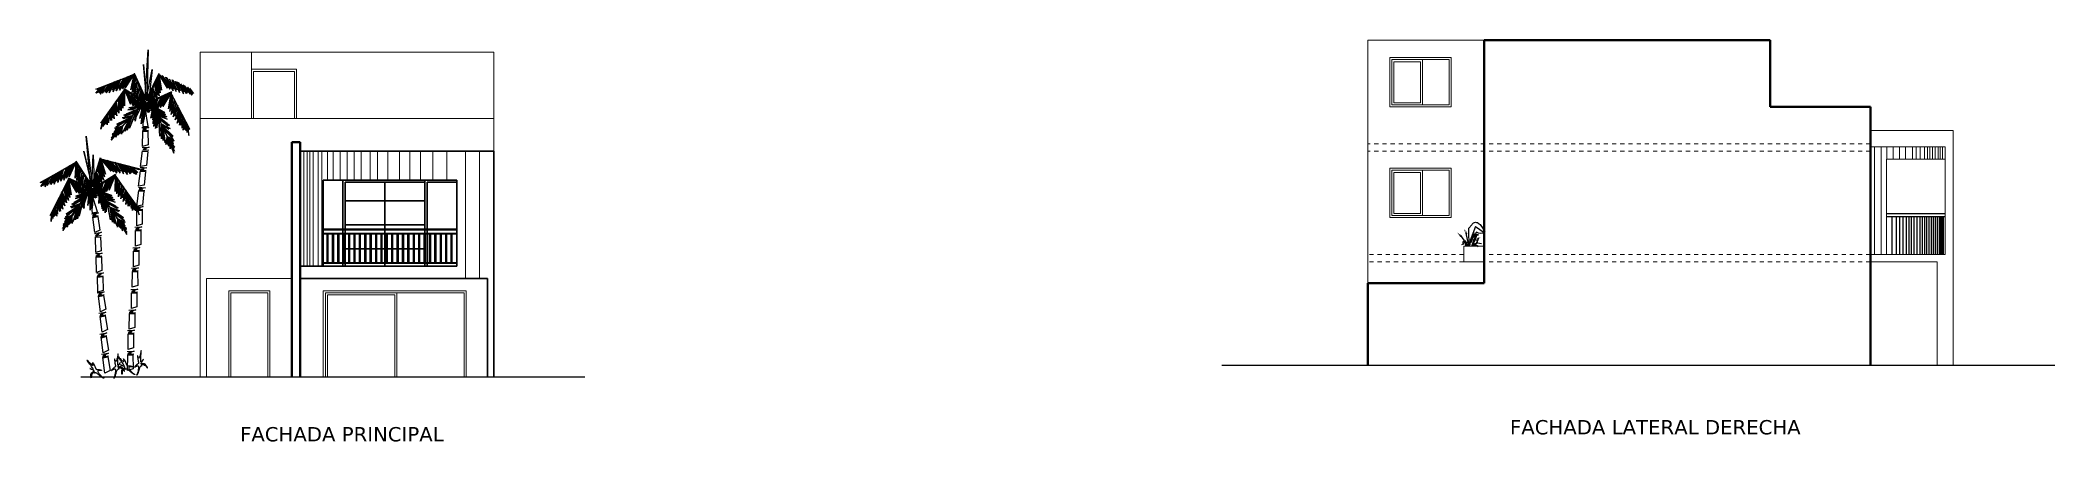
# Model space of a CAD drawing. Header units: millimetres. Extents: x -106 to 2534, y 21 to 2786.
# Drawn here: x 1237.93 to 1287.05, y 1416.09 to 1425.88 of the extents above; entities that cross this region are included whole.
import ezdxf

# ---------------------------------------------------------------- set-up
doc = ezdxf.new("R2010")
doc.units = ezdxf.units.MM
doc.linetypes.add('ACAD_ISO03W100', pattern=[30, 12, -18])
for name, color, linetype, lineweight in [('3pis.facha2', 50, 'Continuous', 13), ('3piso facha1', 240, 'Continuous', 18), ('fach mas atras', 62, 'Continuous', 20), ('lin curva', 223, 'Continuous', 13), ('muro adela', 202, 'Continuous', 30), ('muro adelante', 30, 'Continuous', 40), ('puerta . lejan', 64, 'Continuous', 13), ('punteada', 210, 'ACAD_ISO03W100', 13), ('textos', 116, 'Continuous', 40), ('varanda', 240, 'Continuous', 25), ('vent. adela', 64, 'Continuous', 30), ('vent. atras', 52, 'Continuous', 20)]:
    doc.layers.add(name, color=color, linetype=linetype, lineweight=lineweight)
doc.layers.add('lin tierra', color=170, linetype='Continuous')
doc.styles.get("Standard").update_dxf_attribs({"font": 'verdana.ttf'})

msp = doc.modelspace()

# ---------------------------------------------------------------- texts
at = {"layer": 'textos', "char_height": 0.35, "attachment_point": 1}
for s, insert, width in [('FACHADA PRINCIPAL', (1242.799, 1416.446), 5.37212), ('FACHADA LATERAL DERECHA', (1273.768, 1416.617), 8.50702)]:
    msp.add_mtext(s, dxfattribs=dict(at, insert=insert, width=width))

# ---------------------------------------------------------------- blocks, each defined once
blk = doc.blocks.new('*X136')
for p, q in [((5.33, 7.26), (5.33, 7.26)), ((5.39, 7.23), (5.39, 7.23)), ((5.39, 7.16), (5.39, 7.16)), ((5.4, 7.09), (5.4, 7.09)), ((5.45, 7.19), (5.45, 7.19)), ((5.45, 7.12), (5.45, 7.12)), ((5.46, 7.05), (5.46, 7.05)), ((5.46, 6.98), (5.46, 6.98)), ((5.47, 6.91), (5.47, 6.91)), ((5.51, 7.15), (5.51, 7.15)), ((5.51, 7.08), (5.51, 7.08)), ((5.52, 7.01), (5.52, 7.01)), ((5.52, 6.94), (5.52, 6.94)), ((5.52, 6.87), (5.52, 6.87)), ((5.53, 6.8), (5.53, 6.8)), ((5.53, 6.73), (5.53, 6.73)), ((5.57, 7.04), (5.57, 7.04)), ((5.57, 6.97), (5.57, 6.97)), ((5.58, 6.9), (5.58, 6.9)), ((5.58, 6.83), (5.58, 6.83)), ((5.59, 6.76), (5.59, 6.76)), ((5.59, 6.69), (5.59, 6.69)), ((5.63, 7), (5.63, 7)), ((5.63, 6.93), (5.63, 6.93)), ((5.64, 6.86), (5.64, 6.86)), ((5.64, 6.79), (5.64, 6.79)), ((5.64, 6.72), (5.64, 6.72)), ((5.65, 6.65), (5.65, 6.65)), ((5.65, 6.58), (5.65, 6.58)), ((5.69, 6.96), (5.69, 6.96)), ((5.69, 6.89), (5.69, 6.89)), ((5.69, 6.82), (5.69, 6.82)), ((5.7, 6.75), (5.7, 6.75)), ((5.7, 6.68), (5.7, 6.68)), ((5.71, 6.61), (5.71, 6.61)), ((5.71, 6.55), (5.71, 6.55)), ((5.75, 6.86), (5.75, 6.86)), ((5.75, 6.79), (5.75, 6.79)), ((5.76, 6.72), (5.76, 6.72)), ((5.76, 6.65), (5.76, 6.65)), ((5.77, 6.58), (5.77, 6.58)), ((5.81, 6.82), (5.81, 6.82)), ((5.81, 6.75), (5.81, 6.75)), ((5.82, 6.68), (5.82, 6.68)), ((5.82, 6.61), (5.82, 6.61)), ((5.87, 6.78), (5.87, 6.78)), ((5.87, 6.71), (5.87, 6.71)), ((5.87, 6.64), (5.87, 6.64))]:
    blk.add_line(p, q)

# ---------------------------------------------------------------- hatches: boundary and pattern name
at = {"layer": 'varanda'}
h = msp.add_hatch(color=1, dxfattribs=at)
h.set_gradient(color1=(240, 15, 15), color2=(221, 14, 14), one_color=1, tint=0.46)
h.paths.add_polyline_path([(1246.334, 1421.249), (1246.334, 1421.269), (1247.309, 1421.269), (1247.309, 1421.249)])
h.paths.add_polyline_path([(1248.088, 1421.269), (1248.088, 1421.249), (1247.359, 1421.249), (1247.359, 1421.269)])
h.paths.add_polyline_path([(1247.309, 1421.249), (1247.309, 1421.269), (1247.359, 1421.269), (1247.359, 1421.249)])
h.paths.add_polyline_path([(1245.359, 1421.249), (1245.359, 1421.269), (1246.334, 1421.269), (1246.334, 1421.249)])
h.paths.add_polyline_path([(1244.83, 1421.249), (1244.83, 1421.269), (1245.309, 1421.269), (1245.309, 1421.249)])
h.paths.add_polyline_path([(1245.359, 1421.269), (1245.359, 1421.249), (1245.309, 1421.249), (1245.309, 1421.269)])
h = msp.add_hatch(color=1, dxfattribs=at)
h.set_gradient(color1=(240, 15, 15), color2=(221, 14, 14), one_color=1, tint=0.46)
h.paths.add_polyline_path([(1246.334, 1421.149), (1246.334, 1421.169), (1247.309, 1421.169), (1247.309, 1421.149)])
h.paths.add_polyline_path([(1248.088, 1421.169), (1248.088, 1421.149), (1247.359, 1421.149), (1247.359, 1421.169)])
h.paths.add_polyline_path([(1247.309, 1421.149), (1247.309, 1421.169), (1247.359, 1421.169), (1247.359, 1421.149)])
h.paths.add_polyline_path([(1245.359, 1421.149), (1245.359, 1421.169), (1246.334, 1421.169), (1246.334, 1421.149)])
h.paths.add_polyline_path([(1244.83, 1421.149), (1244.83, 1421.169), (1245.309, 1421.169), (1245.309, 1421.149)])
h.paths.add_polyline_path([(1245.359, 1421.169), (1245.359, 1421.149), (1245.309, 1421.149), (1245.309, 1421.169)])
h = msp.add_hatch(color=1, dxfattribs=at)
h.set_gradient(color1=(240, 15, 15), color2=(221, 14, 14), one_color=1, tint=0.46)
h.paths.add_polyline_path([(1244.924, 1421.149), (1244.944, 1421.149), (1244.944, 1420.451), (1244.924, 1420.451)])
h = msp.add_hatch(color=1, dxfattribs=at)
h.set_gradient(color1=(240, 15, 15), color2=(221, 14, 14), one_color=1, tint=0.46)
h.paths.add_polyline_path([(1245.055, 1421.149), (1245.075, 1421.149), (1245.075, 1420.451), (1245.055, 1420.451)])
h = msp.add_hatch(color=1, dxfattribs=at)
h.set_gradient(color1=(240, 15, 15), color2=(221, 14, 14), one_color=1, tint=0.46)
h.paths.add_polyline_path([(1245.187, 1421.149), (1245.207, 1421.149), (1245.207, 1420.451), (1245.187, 1420.451)])
h = msp.add_hatch(color=1, dxfattribs=at)
h.set_gradient(color1=(240, 15, 15), color2=(221, 14, 14), one_color=1, tint=0.46)
h.paths.add_polyline_path([(1245.318, 1421.149), (1245.338, 1421.149), (1245.338, 1420.451), (1245.318, 1420.451)])
h = msp.add_hatch(color=1, dxfattribs=at)
h.set_gradient(color1=(240, 15, 15), color2=(221, 14, 14), one_color=1, tint=0.46)
h.paths.add_polyline_path([(1245.449, 1421.149), (1245.469, 1421.149), (1245.469, 1420.451), (1245.449, 1420.451)])
h = msp.add_hatch(color=1, dxfattribs=at)
h.set_gradient(color1=(240, 15, 15), color2=(221, 14, 14), one_color=1, tint=0.46)
h.paths.add_polyline_path([(1245.581, 1421.149), (1245.601, 1421.149), (1245.601, 1420.451), (1245.581, 1420.451)])
h = msp.add_hatch(color=1, dxfattribs=at)
h.set_gradient(color1=(240, 15, 15), color2=(221, 14, 14), one_color=1, tint=0.46)
h.paths.add_polyline_path([(1245.712, 1421.149), (1245.732, 1421.149), (1245.732, 1420.451), (1245.712, 1420.451)])
h = msp.add_hatch(color=1, dxfattribs=at)
h.set_gradient(color1=(240, 15, 15), color2=(221, 14, 14), one_color=1, tint=0.46)
h.paths.add_polyline_path([(1245.844, 1421.149), (1245.864, 1421.149), (1245.864, 1420.451), (1245.844, 1420.451)])
h = msp.add_hatch(color=1, dxfattribs=at)
h.set_gradient(color1=(240, 15, 15), color2=(221, 14, 14), one_color=1, tint=0.46)
h.paths.add_polyline_path([(1245.975, 1421.149), (1245.995, 1421.149), (1245.995, 1420.451), (1245.975, 1420.451)])
h = msp.add_hatch(color=1, dxfattribs=at)
h.set_gradient(color1=(240, 15, 15), color2=(221, 14, 14), one_color=1, tint=0.46)
h.paths.add_polyline_path([(1246.107, 1421.149), (1246.127, 1421.149), (1246.127, 1420.451), (1246.107, 1420.451)])
h = msp.add_hatch(color=1, dxfattribs=at)
h.set_gradient(color1=(240, 15, 15), color2=(221, 14, 14), one_color=1, tint=0.46)
h.paths.add_polyline_path([(1246.238, 1421.149), (1246.258, 1421.149), (1246.258, 1420.451), (1246.238, 1420.451)])
h = msp.add_hatch(color=1, dxfattribs=at)
h.set_gradient(color1=(240, 15, 15), color2=(221, 14, 14), one_color=1, tint=0.46)
h.paths.add_polyline_path([(1246.369, 1421.149), (1246.389, 1421.149), (1246.389, 1420.451), (1246.369, 1420.451)])
h = msp.add_hatch(color=1, dxfattribs=at)
h.set_gradient(color1=(240, 15, 15), color2=(221, 14, 14), one_color=1, tint=0.46)
h.paths.add_polyline_path([(1246.501, 1421.149), (1246.521, 1421.149), (1246.521, 1420.451), (1246.501, 1420.451)])
h = msp.add_hatch(color=1, dxfattribs=at)
h.set_gradient(color1=(240, 15, 15), color2=(221, 14, 14), one_color=1, tint=0.46)
h.paths.add_polyline_path([(1246.632, 1421.149), (1246.652, 1421.149), (1246.652, 1420.451), (1246.632, 1420.451)])
h = msp.add_hatch(color=1, dxfattribs=at)
h.set_gradient(color1=(240, 15, 15), color2=(221, 14, 14), one_color=1, tint=0.46)
h.paths.add_polyline_path([(1246.764, 1421.149), (1246.784, 1421.149), (1246.784, 1420.451), (1246.764, 1420.451)])
h = msp.add_hatch(color=1, dxfattribs=at)
h.set_gradient(color1=(240, 15, 15), color2=(221, 14, 14), one_color=1, tint=0.46)
h.paths.add_polyline_path([(1246.895, 1421.149), (1246.915, 1421.149), (1246.915, 1420.451), (1246.895, 1420.451)])
h = msp.add_hatch(color=1, dxfattribs=at)
h.set_gradient(color1=(240, 15, 15), color2=(221, 14, 14), one_color=1, tint=0.46)
h.paths.add_polyline_path([(1247.027, 1421.149), (1247.047, 1421.149), (1247.047, 1420.451), (1247.027, 1420.451)])
h = msp.add_hatch(color=1, dxfattribs=at)
h.set_gradient(color1=(240, 15, 15), color2=(221, 14, 14), one_color=1, tint=0.46)
h.paths.add_polyline_path([(1247.158, 1421.149), (1247.178, 1421.149), (1247.178, 1420.451), (1247.158, 1420.451)])
h = msp.add_hatch(color=1, dxfattribs=at)
h.set_gradient(color1=(240, 15, 15), color2=(221, 14, 14), one_color=1, tint=0.46)
h.paths.add_polyline_path([(1247.29, 1421.149), (1247.31, 1421.149), (1247.31, 1420.451), (1247.29, 1420.451)])
h = msp.add_hatch(color=1, dxfattribs=at)
h.set_gradient(color1=(240, 15, 15), color2=(221, 14, 14), one_color=1, tint=0.46)
h.paths.add_polyline_path([(1247.421, 1421.149), (1247.441, 1421.149), (1247.441, 1420.451), (1247.421, 1420.451)])
h = msp.add_hatch(color=1, dxfattribs=at)
h.set_gradient(color1=(240, 15, 15), color2=(221, 14, 14), one_color=1, tint=0.46)
h.paths.add_polyline_path([(1247.552, 1421.149), (1247.572, 1421.149), (1247.572, 1420.451), (1247.552, 1420.451)])
h = msp.add_hatch(color=1, dxfattribs=at)
h.set_gradient(color1=(240, 15, 15), color2=(221, 14, 14), one_color=1, tint=0.46)
h.paths.add_polyline_path([(1247.684, 1421.149), (1247.704, 1421.149), (1247.704, 1420.451), (1247.684, 1420.451)])
h = msp.add_hatch(color=1, dxfattribs=at)
h.set_gradient(color1=(240, 15, 15), color2=(221, 14, 14), one_color=1, tint=0.46)
h.paths.add_polyline_path([(1247.815, 1421.149), (1247.835, 1421.149), (1247.835, 1420.451), (1247.815, 1420.451)])
h = msp.add_hatch(color=1, dxfattribs=at)
h.set_gradient(color1=(240, 15, 15), color2=(221, 14, 14), one_color=1, tint=0.46)
h.paths.add_polyline_path([(1247.947, 1421.149), (1247.967, 1421.149), (1247.967, 1420.451), (1247.947, 1420.451)])
h = msp.add_hatch(color=1, dxfattribs=at)
h.set_gradient(color1=(240, 15, 15), color2=(221, 14, 14), one_color=1, tint=0.46)
h.paths.add_polyline_path([(1246.334, 1420.431), (1246.334, 1420.451), (1247.309, 1420.451), (1247.309, 1420.431)])
h.paths.add_polyline_path([(1248.088, 1420.451), (1248.088, 1420.431), (1247.359, 1420.431), (1247.359, 1420.451)])
h.paths.add_polyline_path([(1247.309, 1420.431), (1247.309, 1420.451), (1247.359, 1420.451), (1247.359, 1420.431)])
h.paths.add_polyline_path([(1245.359, 1420.431), (1245.359, 1420.451), (1246.334, 1420.451), (1246.334, 1420.431)])
h.paths.add_polyline_path([(1244.83, 1420.431), (1244.83, 1420.451), (1245.309, 1420.451), (1245.309, 1420.431)])
h.paths.add_polyline_path([(1245.359, 1420.451), (1245.359, 1420.431), (1245.309, 1420.431), (1245.309, 1420.451)])

# ---------------------------------------------------------------- linework, layer by layer
at = {"color": 102}
for p, q in [((1240.481, 1424.378), (1240.556, 1425.644)), ((1240.556, 1425.644), (1240.524, 1424.389)), ((1240.447, 1425.288), (1240.513, 1424.427)), ((1240.524, 1424.389), (1240.447, 1425.288)), ((1240.513, 1424.427), (1240.656, 1425.166)), ((1240.656, 1425.166), (1240.559, 1424.292)), ((1239.382, 1424.701), (1239.282, 1424.586)), ((1239.282, 1424.586), (1239.377, 1424.699)), ((1239.283, 1424.686), (1240.212, 1425.045)), ((1239.316, 1424.68), (1239.283, 1424.686)), ((1240.212, 1425.045), (1239.316, 1424.68)), ((1239.448, 1424.73), (1239.324, 1424.599)), ((1239.324, 1424.599), (1239.417, 1424.717)), ((1239.459, 1424.736), (1239.356, 1424.606)), ((1239.356, 1424.606), (1239.451, 1424.732)), ((1239.374, 1424.607), (1239.514, 1424.76)), ((1239.508, 1424.747), (1239.374, 1424.607)), ((1239.512, 1424.76), (1239.39, 1424.565)), ((1239.39, 1424.565), (1239.508, 1424.747)), ((1239.407, 1423.858), (1239.984, 1424.67)), ((1239.436, 1424.59), (1239.628, 1424.809)), ((1239.59, 1424.794), (1239.436, 1424.59)), ((1239.984, 1424.67), (1239.438, 1423.871)), ((1239.619, 1424.808), (1239.514, 1424.611)), ((1239.514, 1424.611), (1239.609, 1424.803)), ((1239.686, 1424.837), (1239.534, 1424.598)), ((1239.534, 1424.598), (1239.676, 1424.833)), ((1239.74, 1424.862), (1239.592, 1424.635)), ((1239.592, 1424.635), (1239.721, 1424.858)), ((1239.756, 1424.869), (1239.608, 1424.594)), ((1239.608, 1424.594), (1239.743, 1424.863)), ((1239.779, 1424.878), (1239.666, 1424.731)), ((1239.666, 1424.731), (1239.766, 1424.872)), ((1239.799, 1424.888), (1239.686, 1424.663)), ((1239.686, 1424.663), (1239.778, 1424.879)), ((1239.818, 1424.897), (1239.702, 1424.622)), ((1239.702, 1424.622), (1239.805, 1424.891)), ((1239.887, 1424.928), (1239.766, 1424.688)), ((1239.766, 1424.688), (1239.864, 1424.918)), ((1239.964, 1424.949), (1239.782, 1424.647)), ((1239.782, 1424.647), (1239.891, 1424.93)), ((1240.036, 1424.977), (1239.843, 1424.699)), ((1239.843, 1424.699), (1240.009, 1424.961)), ((1240.056, 1424.996), (1239.859, 1424.657)), ((1239.859, 1424.657), (1240.036, 1424.977)), ((1240.135, 1425.02), (1239.914, 1424.735)), ((1239.914, 1424.735), (1240.107, 1425.004)), ((1240.15, 1425.027), (1239.931, 1424.694)), ((1239.931, 1424.694), (1240.135, 1425.02)), ((1239.975, 1424.665), (1239.948, 1424.306)), ((1239.948, 1424.306), (1239.961, 1424.636)), ((1239.971, 1424.694), (1240.132, 1424.316)), ((1239.974, 1424.697), (1240.553, 1424.334)), ((1239.984, 1424.281), (1239.975, 1424.665)), ((1239.977, 1424.673), (1240.556, 1424.31)), ((1240.202, 1425.046), (1239.981, 1424.761)), ((1239.981, 1424.761), (1240.174, 1425.029)), ((1239.981, 1424.691), (1239.984, 1424.281)), ((1239.987, 1424.673), (1240.155, 1424.354)), ((1240.132, 1424.316), (1239.987, 1424.673)), ((1240.222, 1425.064), (1239.997, 1424.72)), ((1239.997, 1424.72), (1240.202, 1425.046)), ((1240.155, 1424.354), (1240.011, 1424.652)), ((1240.035, 1424.645), (1240.193, 1424.28)), ((1240.049, 1424.636), (1240.216, 1424.317)), ((1240.193, 1424.28), (1240.049, 1424.636)), ((1240.214, 1425.072), (1240.14, 1424.668)), ((1240.14, 1424.668), (1240.216, 1425.045)), ((1240.241, 1424.996), (1240.171, 1424.604)), ((1240.171, 1424.604), (1240.247, 1424.981)), ((1240.216, 1425.045), (1240.18, 1424.687)), ((1240.18, 1424.687), (1240.225, 1425.014)), ((1240.287, 1424.909), (1240.197, 1424.528)), ((1240.197, 1424.528), (1240.289, 1424.882)), ((1240.208, 1425.052), (1240.49, 1424.428)), ((1240.247, 1424.981), (1240.211, 1424.622)), ((1240.211, 1424.622), (1240.256, 1424.95)), ((1240.219, 1425.073), (1240.501, 1424.45)), ((1240.289, 1424.882), (1240.237, 1424.547)), ((1240.237, 1424.547), (1240.298, 1424.851)), ((1240.322, 1424.812), (1240.246, 1424.467)), ((1240.246, 1424.467), (1240.362, 1424.747)), ((1240.363, 1424.743), (1240.286, 1424.486)), ((1240.286, 1424.486), (1240.373, 1424.72)), ((1240.392, 1424.673), (1240.287, 1424.394)), ((1240.287, 1424.394), (1240.398, 1424.66)), ((1240.4, 1424.654), (1240.327, 1424.412)), ((1240.327, 1424.412), (1240.409, 1424.632)), ((1240.817, 1425.066), (1240.52, 1424.449)), ((1240.827, 1425.044), (1240.531, 1424.427)), ((1240.693, 1424.408), (1240.617, 1424.629)), ((1240.626, 1424.651), (1240.693, 1424.408)), ((1240.733, 1424.388), (1240.629, 1424.657)), ((1240.635, 1424.67), (1240.733, 1424.388)), ((1240.736, 1424.481), (1240.655, 1424.716)), ((1240.665, 1424.739), (1240.736, 1424.481)), ((1240.776, 1424.461), (1240.666, 1424.743)), ((1240.707, 1424.807), (1240.776, 1424.461)), ((1240.786, 1424.54), (1240.733, 1424.845)), ((1240.742, 1424.876), (1240.786, 1424.54)), ((1240.826, 1424.52), (1240.742, 1424.876)), ((1240.745, 1424.903), (1240.826, 1424.52)), ((1240.814, 1424.615), (1240.777, 1424.943)), ((1240.786, 1424.974), (1240.814, 1424.615)), ((1240.854, 1424.595), (1240.786, 1424.974)), ((1240.793, 1424.989), (1240.854, 1424.595)), ((1240.847, 1424.679), (1240.809, 1425.007)), ((1240.814, 1425.057), (1241.03, 1424.707)), ((1240.819, 1425.038), (1240.847, 1424.679)), ((1240.886, 1424.659), (1240.819, 1425.038)), ((1240.821, 1425.065), (1240.886, 1424.659)), ((1240.833, 1425.038), (1241.047, 1424.748)), ((1241.03, 1424.707), (1240.833, 1425.038)), ((1241.047, 1424.748), (1240.86, 1425.021)), ((1240.885, 1425.018), (1241.096, 1424.681)), ((1240.9, 1425.011), (1241.113, 1424.721)), ((1241.096, 1424.681), (1240.9, 1425.011)), ((1241.113, 1424.721), (1240.927, 1424.994)), ((1240.977, 1424.985), (1241.167, 1424.642)), ((1240.997, 1424.966), (1241.184, 1424.683)), ((1241.167, 1424.642), (1240.997, 1424.966)), ((1241.184, 1424.683), (1241.024, 1424.949)), ((1241.069, 1424.936), (1241.243, 1424.63)), ((1241.243, 1424.63), (1241.142, 1424.915)), ((1241.145, 1424.913), (1241.26, 1424.671)), ((1241.26, 1424.671), (1241.168, 1424.902)), ((1241.213, 1424.881), (1241.323, 1424.603)), ((1241.323, 1424.603), (1241.226, 1424.874)), ((1241.232, 1424.872), (1241.341, 1424.644)), ((1241.252, 1424.861), (1241.362, 1424.711)), ((1241.341, 1424.644), (1241.253, 1424.862)), ((1241.362, 1424.711), (1241.265, 1424.855)), ((1241.275, 1424.851), (1241.417, 1424.573)), ((1241.417, 1424.573), (1241.288, 1424.845)), ((1241.29, 1424.844), (1241.434, 1424.614)), ((1241.434, 1424.614), (1241.309, 1424.839)), ((1241.344, 1424.818), (1241.49, 1424.575)), ((1241.49, 1424.575), (1241.354, 1424.814)), ((1241.588, 1424.565), (1241.401, 1424.789)), ((1241.41, 1424.787), (1241.511, 1424.588)), ((1241.511, 1424.588), (1241.421, 1424.782)), ((1241.44, 1424.773), (1241.588, 1424.565)), ((1241.651, 1424.58), (1241.515, 1424.737)), ((1241.516, 1424.736), (1241.634, 1424.539)), ((1241.52, 1424.724), (1241.651, 1424.58)), ((1241.634, 1424.539), (1241.52, 1424.724)), ((1241.568, 1424.711), (1241.668, 1424.579)), ((1241.668, 1424.579), (1241.576, 1424.708)), ((1239.588, 1423.862), (1239.627, 1424.151)), ((1239.588, 1423.862), (1239.627, 1424.151)), ((1239.642, 1423.923), (1239.614, 1424.135)), ((1239.621, 1424.145), (1239.642, 1423.923)), ((1239.665, 1423.923), (1239.654, 1424.198)), ((1239.659, 1424.207), (1239.665, 1423.923)), ((1239.693, 1423.986), (1239.678, 1424.243)), ((1239.691, 1424.257), (1239.693, 1423.986)), ((1239.729, 1423.961), (1239.693, 1424.26)), ((1239.7, 1424.272), (1239.729, 1423.961)), ((1239.715, 1424.293), (1239.702, 1424.107)), ((1239.702, 1424.107), (1239.707, 1424.28)), ((1239.755, 1424.061), (1239.713, 1424.292)), ((1239.726, 1424.312), (1239.755, 1424.061)), ((1239.792, 1424.036), (1239.729, 1424.317)), ((1239.737, 1424.329), (1239.792, 1424.036)), ((1239.809, 1424.127), (1239.764, 1424.372)), ((1239.777, 1424.393), (1239.809, 1424.127)), ((1239.845, 1424.101), (1239.779, 1424.397)), ((1239.79, 1423.634), (1240.49, 1424.382)), ((1240.49, 1424.382), (1239.815, 1423.641)), ((1239.83, 1424.454), (1239.845, 1424.101)), ((1239.867, 1424.178), (1239.861, 1424.488)), ((1239.875, 1424.517), (1239.867, 1424.178)), ((1239.904, 1424.153), (1239.875, 1424.517)), ((1239.881, 1424.543), (1239.904, 1424.153)), ((1239.933, 1424.607), (1239.906, 1424.248)), ((1239.906, 1424.248), (1239.919, 1424.578)), ((1239.943, 1424.222), (1239.933, 1424.607)), ((1239.942, 1424.621), (1239.943, 1424.222)), ((1240.26, 1424.145), (1239.965, 1424.052)), ((1239.965, 1424.052), (1240.253, 1424.136)), ((1240.249, 1424.133), (1239.992, 1424.03)), ((1240.3, 1424.189), (1240.03, 1424.084)), ((1240.03, 1424.084), (1240.287, 1424.174)), ((1240.347, 1424.23), (1240.065, 1424.178)), ((1240.065, 1424.178), (1240.302, 1424.191)), ((1240.216, 1424.317), (1240.073, 1424.615)), ((1240.404, 1424.288), (1240.091, 1424.233)), ((1240.091, 1424.233), (1240.385, 1424.278)), ((1240.265, 1424.141), (1240.106, 1423.735)), ((1240.106, 1423.735), (1240.258, 1424.132)), ((1240.385, 1424.278), (1240.118, 1424.211)), ((1240.118, 1424.211), (1240.366, 1424.261)), ((1240.122, 1424.598), (1240.257, 1424.231)), ((1240.138, 1424.577), (1240.28, 1424.269)), ((1240.257, 1424.231), (1240.138, 1424.577)), ((1240.28, 1424.269), (1240.162, 1424.556)), ((1240.5, 1424.39), (1240.171, 1424.321)), ((1240.171, 1424.321), (1240.481, 1424.38)), ((1240.481, 1424.38), (1240.198, 1424.299)), ((1240.198, 1424.299), (1240.463, 1424.363)), ((1240.204, 1424.537), (1240.331, 1424.207)), ((1240.37, 1424.218), (1240.223, 1423.934)), ((1240.223, 1423.934), (1240.36, 1424.206)), ((1240.302, 1424.187), (1240.239, 1423.905)), ((1240.239, 1423.905), (1240.29, 1424.172)), ((1240.579, 1424.304), (1240.26, 1424.235)), ((1240.26, 1424.235), (1240.571, 1424.294)), ((1240.331, 1424.207), (1240.273, 1424.504)), ((1240.277, 1424.502), (1240.354, 1424.245)), ((1240.571, 1424.294), (1240.287, 1424.213)), ((1240.287, 1424.213), (1240.552, 1424.277)), ((1240.354, 1424.245), (1240.297, 1424.488)), ((1240.418, 1424.61), (1240.336, 1424.309)), ((1240.336, 1424.309), (1240.423, 1424.597)), ((1240.339, 1424.46), (1240.406, 1424.169)), ((1240.406, 1424.169), (1240.351, 1424.452)), ((1240.452, 1424.348), (1240.352, 1423.967)), ((1240.352, 1423.967), (1240.444, 1424.338)), ((1240.356, 1424.448), (1240.429, 1424.206)), ((1240.424, 1424.594), (1240.376, 1424.327)), ((1240.376, 1424.327), (1240.435, 1424.578)), ((1240.429, 1424.206), (1240.376, 1424.435)), ((1240.444, 1424.338), (1240.389, 1424.061)), ((1240.389, 1424.061), (1240.43, 1424.317)), ((1240.473, 1424.187), (1240.389, 1423.84)), ((1240.389, 1423.84), (1240.429, 1424.147)), ((1240.447, 1424.539), (1240.392, 1424.261)), ((1240.392, 1424.261), (1240.451, 1424.529)), ((1240.396, 1424.421), (1240.493, 1424.125)), ((1240.493, 1424.125), (1240.407, 1424.413)), ((1240.41, 1424.412), (1240.517, 1424.162)), ((1240.514, 1424.232), (1240.414, 1423.898)), ((1240.414, 1423.898), (1240.501, 1424.211)), ((1240.475, 1424.472), (1240.415, 1424.256)), ((1240.415, 1424.256), (1240.479, 1424.461)), ((1240.482, 1424.379), (1240.427, 1424.103)), ((1240.427, 1424.103), (1240.468, 1424.358)), ((1240.517, 1424.162), (1240.428, 1424.404)), ((1240.456, 1424.516), (1240.432, 1424.28)), ((1240.432, 1424.28), (1240.464, 1424.498)), ((1240.488, 1424.231), (1240.433, 1424.257)), ((1240.536, 1424.336), (1240.438, 1424.135)), ((1240.438, 1424.135), (1240.525, 1424.331)), ((1240.522, 1424.252), (1240.44, 1423.874)), ((1240.44, 1423.874), (1240.514, 1424.232)), ((1240.579, 1424.357), (1240.441, 1424.164)), ((1240.441, 1424.164), (1240.562, 1424.349)), ((1240.489, 1424.399), (1240.453, 1424.079)), ((1240.453, 1424.079), (1240.482, 1424.379)), ((1240.459, 1424.378), (1240.566, 1424.116)), ((1240.601, 1424.368), (1240.459, 1424.123)), ((1240.459, 1424.123), (1240.592, 1424.363)), ((1240.566, 1424.116), (1240.468, 1424.372)), ((1240.479, 1424.364), (1240.59, 1424.154)), ((1241.12, 1424.594), (1240.496, 1424.314)), ((1240.59, 1424.154), (1240.496, 1424.353)), ((1241.126, 1424.617), (1240.502, 1424.337)), ((1240.655, 1424.395), (1240.514, 1424.163)), ((1240.514, 1424.163), (1240.636, 1424.39)), ((1240.519, 1424.337), (1240.589, 1424.125)), ((1240.589, 1424.125), (1240.529, 1424.331)), ((1240.67, 1424.402), (1240.532, 1424.122)), ((1240.532, 1424.122), (1240.657, 1424.396)), ((1240.602, 1424.254), (1240.543, 1424.46)), ((1240.547, 1424.47), (1240.602, 1424.254)), ((1240.585, 1424.278), (1240.559, 1424.497)), ((1240.567, 1424.514), (1240.585, 1424.278)), ((1240.625, 1424.258), (1240.572, 1424.527)), ((1240.576, 1424.537), (1240.625, 1424.258)), ((1240.643, 1424.324), (1240.589, 1424.576)), ((1240.6, 1424.592), (1240.643, 1424.324)), ((1240.682, 1424.304), (1240.601, 1424.594)), ((1240.607, 1424.607), (1240.682, 1424.304)), ((1240.713, 1424.423), (1240.607, 1424.194)), ((1240.607, 1424.194), (1240.692, 1424.413)), ((1240.683, 1424.29), (1240.62, 1423.974)), ((1240.62, 1423.974), (1240.684, 1424.269)), ((1240.731, 1424.432), (1240.625, 1424.153)), ((1240.625, 1424.153), (1240.718, 1424.426)), ((1240.684, 1424.269), (1240.652, 1423.989)), ((1240.652, 1423.989), (1240.69, 1424.245)), ((1240.67, 1424.285), (1240.962, 1424.118)), ((1240.707, 1424.218), (1240.675, 1423.938)), ((1240.675, 1423.938), (1240.714, 1424.194)), ((1241.115, 1423.348), (1240.677, 1424.274)), ((1240.677, 1424.274), (1241.093, 1423.362)), ((1240.702, 1424.23), (1240.681, 1423.837)), ((1240.681, 1423.837), (1240.707, 1424.218)), ((1240.684, 1424.269), (1240.93, 1424.106)), ((1240.962, 1424.118), (1240.684, 1424.269)), ((1240.799, 1424.466), (1240.687, 1424.222)), ((1240.687, 1424.222), (1240.777, 1424.455)), ((1240.93, 1424.106), (1240.697, 1424.248)), ((1240.699, 1424.229), (1240.982, 1424.066)), ((1240.738, 1424.161), (1240.701, 1423.777)), ((1240.701, 1423.777), (1240.739, 1424.14)), ((1240.704, 1424.217), (1240.95, 1424.053)), ((1240.982, 1424.066), (1240.704, 1424.217)), ((1240.875, 1424.49), (1240.705, 1424.181)), ((1240.705, 1424.181), (1240.803, 1424.468)), ((1240.95, 1424.053), (1240.717, 1424.195)), ((1240.73, 1424.158), (1241.011, 1424.01)), ((1240.739, 1424.14), (1240.733, 1423.791)), ((1240.745, 1424.143), (1240.978, 1423.997)), ((1241.011, 1424.01), (1240.745, 1424.143)), ((1240.947, 1424.52), (1240.764, 1424.235)), ((1240.764, 1424.235), (1240.92, 1424.503)), ((1240.966, 1424.54), (1240.781, 1424.195)), ((1240.781, 1424.195), (1240.947, 1424.52)), ((1241.043, 1424.567), (1240.833, 1424.275)), ((1240.833, 1424.275), (1241.017, 1424.549)), ((1241.058, 1424.574), (1240.851, 1424.234)), ((1240.851, 1424.234), (1241.043, 1424.567)), ((1241.109, 1424.595), (1240.899, 1424.302)), ((1240.899, 1424.302), (1241.083, 1424.577)), ((1241.129, 1424.614), (1240.917, 1424.262)), ((1240.917, 1424.262), (1241.109, 1424.595)), ((1241.118, 1424.612), (1241.058, 1424.206)), ((1241.058, 1424.206), (1241.121, 1424.585)), ((1241.147, 1424.537), (1241.091, 1424.143)), ((1241.091, 1424.143), (1241.154, 1424.522)), ((1241.121, 1424.585), (1241.097, 1424.226)), ((1241.097, 1424.226), (1241.13, 1424.555)), ((1241.571, 1423.708), (1241.112, 1424.592)), ((1241.112, 1424.592), (1241.543, 1423.725)), ((1241.196, 1424.452), (1241.12, 1424.068)), ((1241.12, 1424.068), (1241.199, 1424.425)), ((1241.154, 1424.522), (1241.131, 1424.163)), ((1241.131, 1424.163), (1241.163, 1424.492)), ((1241.199, 1424.425), (1241.16, 1424.088)), ((1241.16, 1424.088), (1241.209, 1424.394)), ((1241.235, 1424.356), (1241.171, 1424.009)), ((1241.171, 1424.009), (1241.277, 1424.293)), ((1241.279, 1424.289), (1241.21, 1424.029)), ((1241.21, 1424.029), (1241.289, 1424.266)), ((1241.31, 1424.22), (1241.215, 1423.937)), ((1241.215, 1423.937), (1241.316, 1424.207)), ((1241.318, 1424.201), (1241.254, 1423.957)), ((1241.254, 1423.957), (1241.328, 1424.18)), ((1241.338, 1424.158), (1241.266, 1423.854)), ((1241.266, 1423.854), (1241.344, 1424.145)), ((1241.345, 1424.142), (1241.306, 1423.874)), ((1241.326, 1424.181), (1241.314, 1423.995)), ((1241.314, 1423.995), (1241.333, 1424.167)), ((1239.463, 1423.896), (1239.406, 1423.706)), ((1239.406, 1423.706), (1239.438, 1423.856)), ((1239.438, 1423.871), (1239.407, 1423.858)), ((1239.482, 1423.925), (1239.461, 1423.774)), ((1239.461, 1423.774), (1239.479, 1423.92)), ((1239.52, 1423.986), (1239.489, 1423.808)), ((1239.489, 1423.808), (1239.502, 1423.958)), ((1239.527, 1423.997), (1239.513, 1423.832)), ((1239.513, 1423.832), (1239.522, 1423.989)), ((1239.527, 1423.842), (1239.559, 1424.047)), ((1239.561, 1424.033), (1239.527, 1423.842)), ((1239.558, 1424.046), (1239.563, 1423.816)), ((1239.563, 1423.816), (1239.561, 1424.033)), ((1239.603, 1424.118), (1239.588, 1423.862)), ((1239.603, 1424.118), (1239.588, 1423.862)), ((1239.658, 1423.495), (1239.826, 1423.643)), ((1239.679, 1423.561), (1239.826, 1423.657)), ((1239.826, 1423.643), (1239.679, 1423.561)), ((1239.819, 1423.674), (1239.688, 1423.589)), ((1239.688, 1423.589), (1239.794, 1423.646)), ((1239.837, 1423.693), (1239.727, 1423.646)), ((1239.727, 1423.646), (1239.834, 1423.69)), ((1239.912, 1423.777), (1239.738, 1423.732)), ((1239.738, 1423.732), (1239.902, 1423.776)), ((1239.875, 1423.735), (1239.747, 1423.674)), ((1239.747, 1423.674), (1239.857, 1423.716)), ((1239.881, 1423.743), (1239.76, 1423.697)), ((1239.76, 1423.697), (1239.877, 1423.738)), ((1239.765, 1423.71), (1239.913, 1423.778)), ((1239.902, 1423.776), (1239.765, 1423.71)), ((1239.767, 1423.76), (1240.087, 1423.953)), ((1240.067, 1423.927), (1239.767, 1423.76)), ((1239.837, 1423.658), (1239.774, 1423.515)), ((1239.815, 1423.641), (1239.79, 1423.634)), ((1240.122, 1423.989), (1239.796, 1423.832)), ((1239.796, 1423.832), (1240.116, 1423.983)), ((1240.084, 1423.946), (1239.801, 1423.814)), ((1239.801, 1423.814), (1240.078, 1423.94)), ((1240.109, 1423.974), (1239.823, 1423.81)), ((1239.823, 1423.81), (1240.099, 1423.963)), ((1239.854, 1423.679), (1239.824, 1423.563)), ((1239.824, 1423.563), (1239.851, 1423.675)), ((1239.89, 1423.722), (1239.849, 1423.587)), ((1239.849, 1423.587), (1239.873, 1423.702)), ((1239.896, 1423.73), (1239.869, 1423.603)), ((1239.869, 1423.603), (1239.892, 1423.725)), ((1239.881, 1423.61), (1239.926, 1423.766)), ((1239.926, 1423.755), (1239.881, 1423.61)), ((1239.925, 1423.765), (1239.907, 1423.586)), ((1239.907, 1423.586), (1239.926, 1423.755)), ((1240.162, 1424.034), (1239.922, 1423.989)), ((1239.922, 1423.989), (1240.155, 1424.025)), ((1239.931, 1423.62), (1240.1, 1423.942)), ((1240.078, 1423.918), (1239.931, 1423.62)), ((1240.153, 1424.024), (1239.949, 1423.967)), ((1239.949, 1423.967), (1240.146, 1424.01)), ((1240.118, 1423.967), (1239.971, 1423.683)), ((1239.971, 1423.683), (1240.108, 1423.955)), ((1240.094, 1423.938), (1239.979, 1423.662)), ((1239.979, 1423.662), (1240.088, 1423.93)), ((1239.992, 1424.03), (1240.237, 1424.119)), ((1240.13, 1423.982), (1239.997, 1423.66)), ((1239.997, 1423.66), (1240.125, 1423.975)), ((1240.16, 1424.018), (1240.024, 1423.706)), ((1240.024, 1423.706), (1240.148, 1424.008)), ((1240.168, 1424.028), (1240.05, 1423.683)), ((1240.05, 1423.683), (1240.161, 1424.02)), ((1240.254, 1423.931), (1240.243, 1424.114)), ((1240.254, 1424.128), (1240.254, 1423.931)), ((1240.733, 1423.791), (1240.745, 1424.116)), ((1240.764, 1424.085), (1240.738, 1423.729)), ((1240.738, 1423.729), (1240.795, 1424.034)), ((1240.978, 1423.997), (1240.758, 1424.121)), ((1240.824, 1423.96), (1240.764, 1423.772)), ((1240.764, 1423.772), (1240.83, 1423.943)), ((1240.767, 1424.086), (1241.019, 1423.95)), ((1240.796, 1424.031), (1240.77, 1423.743)), ((1240.77, 1423.743), (1240.803, 1424.013)), ((1241.019, 1423.95), (1240.797, 1424.035)), ((1240.799, 1424.032), (1241.024, 1423.85)), ((1241.024, 1423.85), (1240.807, 1424.014)), ((1240.818, 1423.976), (1240.845, 1423.541)), ((1240.845, 1423.541), (1240.822, 1423.965)), ((1240.823, 1423.978), (1241.076, 1423.799)), ((1241.076, 1423.799), (1240.828, 1423.968)), ((1240.83, 1423.963), (1241.044, 1423.787)), ((1241.044, 1423.787), (1240.837, 1423.946)), ((1240.875, 1423.839), (1240.882, 1423.474)), ((1240.882, 1423.474), (1240.879, 1423.829)), ((1240.88, 1423.827), (1240.914, 1423.488)), ((1240.882, 1423.842), (1241.098, 1423.726)), ((1241.098, 1423.726), (1240.887, 1423.832)), ((1240.888, 1423.83), (1241.065, 1423.713)), ((1240.914, 1423.488), (1240.888, 1423.814)), ((1241.065, 1423.713), (1240.891, 1423.815)), ((1240.897, 1423.783), (1240.925, 1423.436)), ((1240.925, 1423.436), (1240.9, 1423.775)), ((1240.904, 1423.765), (1240.957, 1423.45)), ((1240.907, 1423.787), (1241.169, 1423.538)), ((1241.169, 1423.538), (1240.91, 1423.779)), ((1240.957, 1423.45), (1240.91, 1423.751)), ((1240.976, 1423.377), (1240.914, 1423.736)), ((1240.915, 1423.77), (1241.137, 1423.526)), ((1240.918, 1423.73), (1240.944, 1423.432)), ((1241.137, 1423.526), (1240.921, 1423.756)), ((1240.944, 1423.432), (1240.921, 1423.721)), ((1240.927, 1423.706), (1240.976, 1423.377)), ((1241.175, 1423.461), (1240.929, 1423.742)), ((1240.93, 1423.735), (1241.159, 1423.522)), ((1241.159, 1423.522), (1240.934, 1423.727)), ((1240.941, 1423.712), (1241.175, 1423.461)), ((1241.306, 1423.874), (1241.356, 1424.127)), ((1241.369, 1424.088), (1241.324, 1423.808)), ((1241.324, 1423.808), (1241.374, 1424.078)), ((1241.399, 1424.022), (1241.348, 1423.804)), ((1241.348, 1423.804), (1241.404, 1424.011)), ((1241.392, 1423.737), (1241.394, 1424.029)), ((1241.413, 1423.992), (1241.392, 1423.737)), ((1241.448, 1423.915), (1241.411, 1423.688)), ((1241.411, 1423.688), (1241.443, 1423.903)), ((1241.443, 1423.903), (1241.451, 1423.708)), ((1241.451, 1423.708), (1241.447, 1423.916)), ((1241.472, 1423.862), (1241.463, 1423.697)), ((1241.463, 1423.697), (1241.475, 1423.854)), ((1241.477, 1423.85), (1241.483, 1423.669)), ((1241.483, 1423.669), (1241.491, 1423.82)), ((1241.507, 1423.784), (1241.506, 1423.632)), ((1241.506, 1423.632), (1241.509, 1423.779)), ((1241.521, 1423.753), (1241.552, 1423.557)), ((1241.552, 1423.557), (1241.54, 1423.71)), ((1241.543, 1423.725), (1241.571, 1423.708)), ((1238.992, 1423.173), (1239.183, 1422.331)), ((1239.199, 1422.295), (1238.992, 1423.173)), ((1239.049, 1423.542), (1239.199, 1422.295)), ((1239.158, 1422.278), (1239.049, 1423.542)), ((1239.654, 1423.445), (1239.803, 1423.638)), ((1239.814, 1423.629), (1239.654, 1423.445)), ((1239.803, 1423.638), (1239.658, 1423.495)), ((1239.774, 1423.515), (1239.814, 1423.629)), ((1241.026, 1423.514), (1240.989, 1423.338)), ((1240.989, 1423.338), (1241.022, 1423.505)), ((1241.02, 1423.353), (1241.026, 1423.515)), ((1241.022, 1423.505), (1241.02, 1423.353)), ((1241.043, 1423.472), (1241.03, 1423.343)), ((1241.03, 1423.343), (1241.045, 1423.466)), ((1241.162, 1423.412), (1241.042, 1423.522)), ((1241.042, 1423.521), (1241.194, 1423.425)), ((1241.047, 1423.463), (1241.044, 1423.321)), ((1241.044, 1423.321), (1241.056, 1423.438)), ((1241.052, 1423.517), (1241.162, 1423.412)), ((1241.194, 1423.425), (1241.052, 1423.517)), ((1241.061, 1423.479), (1241.162, 1423.399)), ((1241.067, 1423.41), (1241.061, 1423.291)), ((1241.061, 1423.291), (1241.069, 1423.406)), ((1241.162, 1423.399), (1241.064, 1423.473)), ((1241.065, 1423.47), (1241.168, 1423.373)), ((1241.168, 1423.373), (1241.076, 1423.447)), ((1241.077, 1423.385), (1241.094, 1423.23)), ((1241.083, 1423.368), (1241.198, 1423.244)), ((1241.199, 1423.175), (1241.083, 1423.368)), ((1241.198, 1423.244), (1241.087, 1423.38)), ((1241.088, 1423.419), (1241.178, 1423.34)), ((1241.178, 1423.34), (1241.09, 1423.415)), ((1241.094, 1423.23), (1241.091, 1423.351)), ((1241.091, 1423.351), (1241.186, 1423.126)), ((1241.093, 1423.362), (1241.115, 1423.348)), ((1241.099, 1423.395), (1241.198, 1423.274)), ((1241.103, 1423.356), (1241.199, 1423.175)), ((1241.186, 1423.126), (1241.103, 1423.356)), ((1241.198, 1423.274), (1241.114, 1423.36)), ((1237.928, 1422.41), (1238.796, 1422.898)), ((1238.796, 1422.898), (1237.961, 1422.408)), ((1238.369, 1422.659), (1238.263, 1422.365)), ((1238.392, 1422.672), (1238.3, 1422.509)), ((1238.3, 1422.509), (1238.379, 1422.663)), ((1238.409, 1422.684), (1238.33, 1422.445)), ((1238.33, 1422.445), (1238.39, 1422.672)), ((1238.427, 1422.695), (1238.352, 1422.406)), ((1238.352, 1422.406), (1238.415, 1422.688)), ((1238.491, 1422.736), (1238.406, 1422.481)), ((1238.406, 1422.481), (1238.47, 1422.723)), ((1238.564, 1422.768), (1238.428, 1422.443)), ((1238.428, 1422.443), (1238.494, 1422.738)), ((1238.631, 1422.806), (1238.481, 1422.503)), ((1238.481, 1422.503), (1238.607, 1422.786)), ((1238.649, 1422.827), (1238.503, 1422.464)), ((1238.503, 1422.464), (1238.631, 1422.806)), ((1238.723, 1422.863), (1238.546, 1422.55)), ((1238.546, 1422.55), (1238.698, 1422.843)), ((1238.737, 1422.872), (1238.568, 1422.511)), ((1238.568, 1422.511), (1238.723, 1422.863)), ((1238.785, 1422.898), (1238.608, 1422.584)), ((1238.608, 1422.584), (1238.76, 1422.878)), ((1238.802, 1422.919), (1238.63, 1422.546)), ((1238.63, 1422.546), (1238.785, 1422.898)), ((1238.794, 1422.926), (1238.779, 1422.515)), ((1238.779, 1422.515), (1238.8, 1422.899)), ((1238.79, 1422.905), (1239.16, 1422.329)), ((1238.798, 1422.927), (1239.168, 1422.351)), ((1238.8, 1422.899), (1238.816, 1422.54)), ((1238.816, 1422.54), (1238.813, 1422.87)), ((1238.831, 1422.854), (1238.819, 1422.456)), ((1238.819, 1422.456), (1238.84, 1422.84)), ((1238.84, 1422.84), (1238.856, 1422.48)), ((1238.856, 1422.48), (1238.852, 1422.811)), ((1238.89, 1422.775), (1238.855, 1422.385)), ((1238.855, 1422.385), (1238.895, 1422.748)), ((1238.895, 1422.748), (1238.893, 1422.409)), ((1238.893, 1422.409), (1238.908, 1422.719)), ((1238.938, 1422.684), (1238.912, 1422.332)), ((1239.183, 1422.331), (1239.217, 1423.082)), ((1239.391, 1423.007), (1239.187, 1422.354)), ((1239.404, 1422.987), (1239.2, 1422.334)), ((1239.217, 1423.082), (1239.247, 1422.203)), ((1239.288, 1422.662), (1239.396, 1422.416)), ((1239.438, 1422.402), (1239.289, 1422.666)), ((1239.32, 1422.735), (1239.438, 1422.402)), ((1239.437, 1422.482), (1239.34, 1422.777)), ((1239.343, 1422.835), (1239.479, 1422.469)), ((1239.344, 1422.808), (1239.437, 1422.482)), ((1239.479, 1422.469), (1239.344, 1422.808)), ((1239.454, 1422.561), (1239.369, 1422.88)), ((1239.374, 1422.912), (1239.454, 1422.561)), ((1239.496, 1422.547), (1239.374, 1422.912)), ((1239.378, 1422.927), (1239.496, 1422.547)), ((1239.389, 1422.998), (1239.654, 1422.683)), ((1239.476, 1422.628), (1239.392, 1422.948)), ((1239.395, 1423.007), (1239.519, 1422.615)), ((1239.397, 1422.979), (1239.476, 1422.628)), ((1239.519, 1422.615), (1239.397, 1422.979)), ((1240.367, 1422.737), (1239.401, 1422.979)), ((1239.401, 1422.979), (1240.335, 1422.727)), ((1239.411, 1422.982), (1239.665, 1422.726)), ((1239.654, 1422.683), (1239.411, 1422.982)), ((1239.665, 1422.726), (1239.44, 1422.969)), ((1239.465, 1422.969), (1239.723, 1422.666)), ((1239.481, 1422.965), (1239.734, 1422.709)), ((1239.723, 1422.666), (1239.481, 1422.965)), ((1239.734, 1422.709), (1239.51, 1422.952)), ((1239.562, 1422.95), (1239.798, 1422.638)), ((1239.584, 1422.934), (1239.809, 1422.681)), ((1239.798, 1422.638), (1239.584, 1422.934)), ((1239.809, 1422.681), (1239.613, 1422.921)), ((1239.659, 1422.915), (1239.876, 1422.637)), ((1239.876, 1422.637), (1239.734, 1422.905)), ((1239.738, 1422.903), (1239.887, 1422.68)), ((1239.887, 1422.68), (1239.762, 1422.896)), ((1239.81, 1422.881), (1239.959, 1422.622)), ((1239.959, 1422.622), (1239.824, 1422.877)), ((1239.83, 1422.875), (1239.97, 1422.665)), ((1239.851, 1422.867), (1239.981, 1422.735)), ((1239.97, 1422.665), (1239.852, 1422.868)), ((1239.981, 1422.735), (1239.865, 1422.863)), ((1239.875, 1422.861), (1240.056, 1422.606)), ((1240.056, 1422.606), (1239.889, 1422.857)), ((1239.891, 1422.856), (1240.067, 1422.649)), ((1240.067, 1422.649), (1239.911, 1422.854)), ((1239.949, 1422.838), (1240.128, 1422.619)), ((1240.128, 1422.619), (1239.959, 1422.835)), ((1240.227, 1422.623), (1240.009, 1422.817)), ((1240.018, 1422.817), (1240.147, 1422.634)), ((1240.147, 1422.634), (1240.029, 1422.813)), ((1240.049, 1422.807), (1240.227, 1422.623)), ((1240.287, 1422.647), (1240.129, 1422.782)), ((1240.13, 1422.782), (1240.276, 1422.604)), ((1240.136, 1422.77), (1240.287, 1422.647)), ((1240.276, 1422.604), (1240.136, 1422.77)), ((1240.186, 1422.765), (1240.304, 1422.649)), ((1240.304, 1422.649), (1240.194, 1422.762)), ((1240.335, 1422.727), (1240.367, 1422.737)), ((1237.961, 1422.408), (1237.928, 1422.41)), ((1238.024, 1422.438), (1237.941, 1422.31)), ((1237.941, 1422.31), (1238.019, 1422.435)), ((1238.085, 1422.477), (1237.981, 1422.329)), ((1237.981, 1422.329), (1238.057, 1422.459)), ((1238.095, 1422.484), (1238.012, 1422.341)), ((1238.012, 1422.341), (1238.088, 1422.479)), ((1238.029, 1422.344), (1238.146, 1422.516)), ((1238.141, 1422.503), (1238.029, 1422.344)), ((1238.145, 1422.515), (1238.051, 1422.305)), ((1238.051, 1422.305), (1238.141, 1422.503)), ((1238.094, 1422.336), (1238.252, 1422.581)), ((1238.216, 1422.561), (1238.094, 1422.336)), ((1238.243, 1422.578), (1238.168, 1422.368)), ((1238.168, 1422.368), (1238.233, 1422.572)), ((1238.171, 1421.608), (1238.624, 1422.495)), ((1238.305, 1422.617), (1238.19, 1422.358)), ((1238.19, 1422.358), (1238.296, 1422.612)), ((1238.624, 1422.495), (1238.199, 1421.625)), ((1238.355, 1422.65), (1238.241, 1422.403)), ((1238.241, 1422.403), (1238.337, 1422.643)), ((1238.263, 1422.365), (1238.357, 1422.651)), ((1238.529, 1421.932), (1238.449, 1422.168)), ((1238.46, 1422.191), (1238.529, 1421.932)), ((1238.569, 1421.912), (1238.461, 1422.195)), ((1238.503, 1422.258), (1238.569, 1421.912)), ((1238.58, 1421.991), (1238.529, 1422.297)), ((1238.538, 1422.327), (1238.58, 1421.991)), ((1238.619, 1421.971), (1238.538, 1422.327)), ((1238.541, 1422.354), (1238.619, 1421.971)), ((1238.608, 1422.066), (1238.573, 1422.394)), ((1238.582, 1421.442), (1239.166, 1422.283)), ((1238.583, 1422.425), (1238.608, 1422.066)), ((1238.648, 1422.046), (1238.583, 1422.425)), ((1238.59, 1422.44), (1238.648, 1422.046)), ((1238.641, 1422.129), (1238.606, 1422.458)), ((1239.166, 1422.283), (1238.606, 1421.452)), ((1238.607, 1422.517), (1238.821, 1422.166)), ((1238.61, 1422.52), (1239.236, 1422.244)), ((1238.616, 1422.497), (1239.242, 1422.221)), ((1238.616, 1422.489), (1238.641, 1422.129)), ((1238.681, 1422.109), (1238.616, 1422.489)), ((1238.618, 1422.516), (1238.681, 1422.109)), ((1238.627, 1422.498), (1238.839, 1422.207)), ((1238.821, 1422.166), (1238.627, 1422.498)), ((1238.839, 1422.207), (1238.654, 1422.481)), ((1238.678, 1422.477), (1238.887, 1422.139)), ((1238.693, 1422.471), (1238.905, 1422.179)), ((1238.887, 1422.139), (1238.693, 1422.471)), ((1238.905, 1422.179), (1238.72, 1422.453)), ((1238.771, 1422.444), (1238.957, 1422.1)), ((1238.79, 1422.425), (1238.975, 1422.141)), ((1238.957, 1422.1), (1238.79, 1422.425)), ((1239.094, 1422.178), (1238.793, 1422.078)), ((1238.975, 1422.141), (1238.817, 1422.407)), ((1239.175, 1422.293), (1238.859, 1422.176)), ((1238.859, 1422.176), (1239.158, 1422.28)), ((1238.861, 1422.395), (1239.034, 1422.087)), ((1239.158, 1422.28), (1238.889, 1422.159)), ((1238.889, 1422.159), (1239.142, 1422.26)), ((1238.912, 1422.332), (1238.987, 1422.625)), ((1239.034, 1422.087), (1238.934, 1422.373)), ((1238.938, 1422.371), (1239.051, 1422.128)), ((1238.989, 1422.622), (1238.949, 1422.356)), ((1238.949, 1422.356), (1239.002, 1422.601)), ((1239.051, 1422.128), (1238.96, 1422.36)), ((1239.266, 1422.218), (1238.96, 1422.104)), ((1238.96, 1422.104), (1239.259, 1422.208)), ((1239.027, 1422.557), (1238.964, 1422.265)), ((1238.964, 1422.265), (1239.035, 1422.544)), ((1239.259, 1422.208), (1238.99, 1422.087)), ((1238.99, 1422.087), (1239.243, 1422.189)), ((1239.038, 1422.539), (1239.001, 1422.289)), ((1239.001, 1422.289), (1239.05, 1422.519)), ((1239.006, 1422.338), (1239.114, 1422.06)), ((1239.114, 1422.06), (1239.019, 1422.332)), ((1239.062, 1422.498), (1239.024, 1422.188)), ((1239.024, 1422.188), (1239.069, 1422.486)), ((1239.025, 1422.329), (1239.131, 1422.1)), ((1239.131, 1422.1), (1239.046, 1422.319)), ((1239.071, 1422.484), (1239.061, 1422.212)), ((1239.061, 1422.212), (1239.084, 1422.469)), ((1239.067, 1422.308), (1239.207, 1422.029)), ((1239.207, 1422.029), (1239.08, 1422.302)), ((1239.082, 1422.301), (1239.224, 1422.07)), ((1239.101, 1422.432), (1239.087, 1422.149)), ((1239.087, 1422.149), (1239.107, 1422.423)), ((1239.134, 1422.244), (1239.09, 1421.852)), ((1239.09, 1421.852), (1239.127, 1422.233)), ((1239.224, 1422.07), (1239.102, 1422.296)), ((1239.138, 1422.369), (1239.111, 1422.148)), ((1239.111, 1422.148), (1239.144, 1422.359)), ((1239.127, 1422.233), (1239.113, 1421.951)), ((1239.113, 1421.951), (1239.117, 1422.21)), ((1239.114, 1422.411), (1239.124, 1422.173)), ((1239.124, 1422.173), (1239.124, 1422.394)), ((1239.136, 1422.275), (1239.281, 1422.031)), ((1239.159, 1422.279), (1239.144, 1421.997)), ((1239.144, 1421.997), (1239.148, 1422.256)), ((1239.281, 1422.031), (1239.146, 1422.27)), ((1239.258, 1422.271), (1239.149, 1422.06)), ((1239.149, 1422.06), (1239.242, 1422.26)), ((1239.219, 1422.244), (1239.151, 1422.031)), ((1239.151, 1422.031), (1239.209, 1422.237)), ((1239.173, 1421.978), (1239.159, 1422.279)), ((1239.159, 1422.264), (1239.298, 1422.072)), ((1239.163, 1422.3), (1239.173, 1421.978)), ((1239.278, 1422.285), (1239.173, 1422.023)), ((1239.173, 1422.023), (1239.27, 1422.279)), ((1239.298, 1422.072), (1239.176, 1422.255)), ((1239.759, 1422.584), (1239.182, 1422.216)), ((1239.761, 1422.608), (1239.184, 1422.24)), ((1239.202, 1422.243), (1239.301, 1422.043)), ((1239.295, 1422.172), (1239.207, 1422.367)), ((1239.21, 1422.379), (1239.295, 1422.172)), ((1239.301, 1422.043), (1239.212, 1422.238)), ((1239.276, 1422.194), (1239.218, 1422.406)), ((1239.328, 1422.319), (1239.222, 1422.069)), ((1239.222, 1422.069), (1239.31, 1422.312)), ((1239.223, 1422.425), (1239.276, 1422.194)), ((1239.318, 1422.18), (1239.227, 1422.438)), ((1239.229, 1422.449), (1239.318, 1422.18)), ((1239.326, 1422.248), (1239.236, 1422.489)), ((1239.245, 1422.507), (1239.326, 1422.248)), ((1239.368, 1422.234), (1239.246, 1422.509)), ((1239.342, 1422.329), (1239.246, 1422.032)), ((1239.246, 1422.032), (1239.33, 1422.321)), ((1239.25, 1422.523), (1239.368, 1422.234)), ((1239.364, 1422.338), (1239.256, 1422.546)), ((1239.262, 1422.569), (1239.364, 1422.338)), ((1239.406, 1422.324), (1239.264, 1422.575)), ((1239.268, 1422.589), (1239.406, 1422.324)), ((1239.396, 1422.416), (1239.281, 1422.638)), ((1239.381, 1422.356), (1239.31, 1422.114)), ((1239.31, 1422.114), (1239.361, 1422.343)), ((1239.398, 1422.368), (1239.333, 1422.076)), ((1239.333, 1422.076), (1239.386, 1422.36)), ((1239.37, 1422.22), (1239.354, 1421.898)), ((1239.354, 1421.898), (1239.374, 1422.199)), ((1239.358, 1422.213), (1239.672, 1422.09)), ((1239.934, 1421.35), (1239.367, 1422.203)), ((1239.367, 1422.203), (1239.911, 1421.361)), ((1239.374, 1422.199), (1239.383, 1421.917)), ((1239.375, 1422.199), (1239.642, 1422.073)), ((1239.672, 1422.09), (1239.375, 1422.199)), ((1239.383, 1421.917), (1239.384, 1422.176)), ((1239.46, 1422.411), (1239.384, 1422.153)), ((1239.384, 1422.153), (1239.44, 1422.396)), ((1239.642, 1422.073), (1239.391, 1422.18)), ((1239.532, 1422.445), (1239.408, 1422.115)), ((1239.408, 1422.115), (1239.463, 1422.413)), ((1239.598, 1422.486), (1239.458, 1422.177)), ((1239.458, 1422.177), (1239.574, 1422.465)), ((1239.614, 1422.508), (1239.482, 1422.14)), ((1239.482, 1422.14), (1239.598, 1422.486)), ((1239.687, 1422.546), (1239.522, 1422.226)), ((1239.522, 1422.226), (1239.663, 1422.525)), ((1239.701, 1422.555), (1239.545, 1422.189)), ((1239.545, 1422.189), (1239.687, 1422.546)), ((1239.748, 1422.583), (1239.583, 1422.263)), ((1239.583, 1422.263), (1239.724, 1422.562)), ((1239.765, 1422.605), (1239.606, 1422.226)), ((1239.606, 1422.226), (1239.748, 1422.583)), ((1240.334, 1421.773), (1239.752, 1422.58)), ((1239.752, 1422.58), (1240.303, 1421.785)), ((1239.754, 1422.602), (1239.754, 1422.191)), ((1239.754, 1422.191), (1239.761, 1422.575)), ((1239.761, 1422.575), (1239.79, 1422.217)), ((1239.79, 1422.217), (1239.775, 1422.547)), ((1239.794, 1422.531), (1239.796, 1422.133)), ((1239.796, 1422.133), (1239.803, 1422.518)), ((1239.803, 1422.518), (1239.832, 1422.159)), ((1239.832, 1422.159), (1239.817, 1422.489)), ((1239.855, 1422.454), (1239.835, 1422.063)), ((1239.835, 1422.063), (1239.862, 1422.428)), ((1239.862, 1422.428), (1239.871, 1422.089)), ((1239.871, 1422.089), (1239.876, 1422.399)), ((1239.907, 1422.365), (1239.894, 1422.012)), ((1239.894, 1422.012), (1239.958, 1422.308)), ((1239.96, 1422.305), (1239.93, 1422.038)), ((1239.93, 1422.038), (1239.974, 1422.284)), ((1240.001, 1422.241), (1239.948, 1421.947)), ((1239.948, 1421.947), (1240.009, 1422.229)), ((1240.012, 1422.224), (1239.984, 1421.973)), ((1239.984, 1421.973), (1240.025, 1422.204)), ((1240.038, 1422.184), (1240.011, 1421.873)), ((1240.011, 1421.873), (1240.045, 1422.172)), ((1240.023, 1422.205), (1240.038, 1422.019)), ((1240.038, 1422.019), (1240.031, 1422.192)), ((1240.047, 1422.17), (1240.047, 1421.898)), ((1238.236, 1421.532), (1238.232, 1421.68)), ((1238.235, 1421.685), (1238.236, 1421.532)), ((1238.259, 1421.57), (1238.25, 1421.721)), ((1238.264, 1421.751), (1238.259, 1421.57)), ((1238.279, 1421.597), (1238.266, 1421.755)), ((1238.269, 1421.762), (1238.279, 1421.597)), ((1238.291, 1421.609), (1238.293, 1421.817)), ((1238.297, 1421.804), (1238.291, 1421.609)), ((1238.293, 1421.816), (1238.331, 1421.589)), ((1238.331, 1421.589), (1238.297, 1421.804)), ((1238.327, 1421.893), (1238.349, 1421.638)), ((1238.327, 1421.893), (1238.349, 1421.638)), ((1238.393, 1421.706), (1238.336, 1421.912)), ((1238.34, 1421.923), (1238.393, 1421.706)), ((1238.349, 1421.638), (1238.346, 1421.93)), ((1238.349, 1421.638), (1238.346, 1421.93)), ((1238.417, 1421.71), (1238.366, 1421.98)), ((1238.37, 1421.989), (1238.417, 1421.71)), ((1238.435, 1421.776), (1238.383, 1422.028)), ((1238.394, 1422.044), (1238.435, 1421.776)), ((1238.474, 1421.756), (1238.395, 1422.047)), ((1238.401, 1422.059), (1238.474, 1421.756)), ((1238.426, 1421.897), (1238.406, 1422.069)), ((1238.486, 1421.859), (1238.411, 1422.082)), ((1238.412, 1422.082), (1238.426, 1421.897)), ((1238.42, 1422.103), (1238.486, 1421.859)), ((1238.526, 1421.839), (1238.423, 1422.109)), ((1238.429, 1422.122), (1238.526, 1421.839)), ((1238.541, 1421.563), (1238.83, 1421.8)), ((1238.813, 1421.772), (1238.541, 1421.563)), ((1238.859, 1421.841), (1238.56, 1421.638)), ((1238.56, 1421.638), (1238.854, 1421.834)), ((1238.828, 1421.793), (1238.567, 1421.621)), ((1238.567, 1421.621), (1238.823, 1421.786)), ((1238.848, 1421.825), (1238.589, 1421.62)), ((1238.589, 1421.62), (1238.84, 1421.812)), ((1238.892, 1421.891), (1238.661, 1421.812)), ((1238.661, 1421.812), (1238.886, 1421.882)), ((1238.885, 1421.88), (1238.691, 1421.794)), ((1238.691, 1421.794), (1238.879, 1421.865)), ((1238.973, 1422.015), (1238.694, 1421.881)), ((1238.694, 1421.881), (1238.967, 1422.006)), ((1238.964, 1422.001), (1238.724, 1421.863)), ((1238.724, 1421.863), (1238.954, 1421.986)), ((1238.724, 1421.448), (1238.844, 1421.791)), ((1238.826, 1421.764), (1238.724, 1421.448)), ((1239.006, 1422.064), (1238.754, 1421.922)), ((1238.754, 1421.922), (1238.995, 1422.048)), ((1238.858, 1421.818), (1238.754, 1421.516)), ((1238.754, 1421.516), (1238.851, 1421.805)), ((1238.839, 1421.786), (1238.764, 1421.496)), ((1238.764, 1421.496), (1238.834, 1421.778)), ((1239.047, 1422.112), (1238.776, 1422.019)), ((1238.776, 1422.019), (1239.008, 1422.067)), ((1238.868, 1421.835), (1238.783, 1421.497)), ((1238.783, 1421.497), (1238.864, 1421.828)), ((1238.793, 1422.078), (1239.078, 1422.165)), ((1238.893, 1421.875), (1238.803, 1421.547)), ((1238.803, 1421.547), (1238.882, 1421.864)), ((1239.078, 1422.165), (1238.823, 1422.06)), ((1238.823, 1422.06), (1239.061, 1422.145)), ((1238.899, 1421.886), (1238.832, 1421.527)), ((1238.832, 1421.527), (1238.894, 1421.877)), ((1238.978, 1422.012), (1238.88, 1421.587)), ((1238.88, 1421.587), (1238.973, 1422.002)), ((1238.998, 1421.802), (1238.96, 1421.982)), ((1239.071, 1422.103), (1238.967, 1421.801)), ((1238.967, 1421.801), (1239.063, 1422.09)), ((1238.97, 1421.998), (1238.998, 1421.802)), ((1239.009, 1422.063), (1238.987, 1421.775)), ((1238.987, 1421.775), (1238.999, 1422.046)), ((1239.187, 1422.133), (1239.129, 1422.151)), ((1239.145, 1421.732), (1239.14, 1422.042)), ((1239.178, 1422.087), (1239.145, 1421.732)), ((1239.212, 1422.138), (1239.161, 1421.793)), ((1239.161, 1421.793), (1239.202, 1422.115)), ((1239.217, 1422.158), (1239.19, 1421.773)), ((1239.19, 1421.773), (1239.212, 1422.138)), ((1239.395, 1422.161), (1239.699, 1422.041)), ((1239.399, 1422.163), (1239.434, 1421.771)), ((1239.402, 1422.15), (1239.669, 1422.024)), ((1239.699, 1422.041), (1239.402, 1422.15)), ((1239.405, 1422.152), (1239.414, 1421.87)), ((1239.434, 1421.771), (1239.405, 1422.152)), ((1239.414, 1421.87), (1239.415, 1422.129)), ((1239.669, 1422.024), (1239.418, 1422.131)), ((1239.437, 1422.096), (1239.735, 1421.99)), ((1239.444, 1422.101), (1239.462, 1421.715)), ((1239.448, 1422.08), (1239.492, 1421.734)), ((1239.462, 1421.715), (1239.448, 1422.08)), ((1239.453, 1422.083), (1239.705, 1421.973)), ((1239.735, 1421.99), (1239.453, 1422.083)), ((1239.492, 1421.734), (1239.458, 1422.057)), ((1239.705, 1421.973), (1239.469, 1422.063)), ((1239.481, 1422.029), (1239.507, 1421.673)), ((1239.483, 1422.03), (1239.752, 1421.932)), ((1239.507, 1421.673), (1239.518, 1421.982)), ((1239.52, 1421.98), (1239.536, 1421.691)), ((1239.752, 1421.932), (1239.521, 1421.984)), ((1239.522, 1421.981), (1239.772, 1421.834)), ((1239.557, 1421.914), (1239.526, 1421.719)), ((1239.526, 1421.719), (1239.566, 1421.898)), ((1239.536, 1421.691), (1239.529, 1421.963)), ((1239.772, 1421.834), (1239.533, 1421.965)), ((1239.549, 1421.928), (1239.639, 1421.502)), ((1239.554, 1421.931), (1239.83, 1421.791)), ((1239.639, 1421.502), (1239.555, 1421.918)), ((1239.83, 1421.791), (1239.56, 1421.922)), ((1239.563, 1421.917), (1239.8, 1421.774)), ((1239.8, 1421.774), (1239.573, 1421.902)), ((1239.626, 1421.801), (1239.686, 1421.441)), ((1239.686, 1421.441), (1239.631, 1421.792)), ((1239.632, 1421.79), (1239.715, 1421.46)), ((1239.633, 1421.805), (1239.863, 1421.722)), ((1239.863, 1421.722), (1239.639, 1421.796)), ((1239.64, 1421.794), (1239.832, 1421.704)), ((1239.715, 1421.46), (1239.643, 1421.778)), ((1239.832, 1421.704), (1239.645, 1421.78)), ((1239.656, 1421.749), (1239.734, 1421.41)), ((1239.734, 1421.41), (1239.66, 1421.742)), ((1239.665, 1421.755), (1239.96, 1421.546)), ((1239.665, 1421.732), (1239.763, 1421.428)), ((1239.96, 1421.546), (1239.669, 1421.748)), ((1239.763, 1421.428), (1239.673, 1421.719)), ((1239.675, 1421.738), (1239.93, 1421.529)), ((1239.793, 1421.359), (1239.679, 1421.705)), ((1239.93, 1421.529), (1239.684, 1421.725)), ((1239.684, 1421.7), (1239.753, 1421.408)), ((1239.753, 1421.408), (1239.689, 1421.692)), ((1239.978, 1421.471), (1239.693, 1421.713)), ((1239.696, 1421.707), (1239.953, 1421.529)), ((1239.697, 1421.677), (1239.793, 1421.359)), ((1239.953, 1421.529), (1239.7, 1421.699)), ((1239.709, 1421.685), (1239.978, 1421.471)), ((1240.047, 1421.898), (1240.061, 1422.155)), ((1240.079, 1422.119), (1240.075, 1421.836)), ((1240.075, 1421.836), (1240.085, 1422.11)), ((1240.118, 1422.058), (1240.099, 1421.836)), ((1240.099, 1421.836), (1240.125, 1422.048)), ((1240.153, 1421.775), (1240.112, 1422.064)), ((1240.136, 1422.03), (1240.153, 1421.775)), ((1240.182, 1421.959), (1240.178, 1421.729)), ((1240.178, 1421.729), (1240.179, 1421.946)), ((1240.179, 1421.946), (1240.214, 1421.755)), ((1240.214, 1421.755), (1240.181, 1421.96)), ((1240.213, 1421.91), (1240.228, 1421.745)), ((1240.228, 1421.745), (1240.218, 1421.903)), ((1240.22, 1421.899), (1240.252, 1421.721)), ((1240.252, 1421.721), (1240.238, 1421.871)), ((1240.259, 1421.839), (1240.28, 1421.687)), ((1240.28, 1421.687), (1240.262, 1421.834)), ((1240.277, 1421.81), (1240.336, 1421.62)), ((1240.303, 1421.785), (1240.334, 1421.773)), ((1240.336, 1421.62), (1240.303, 1421.77)), ((1238.199, 1421.625), (1238.171, 1421.608)), ((1238.221, 1421.654), (1238.191, 1421.457)), ((1238.191, 1421.457), (1238.201, 1421.61)), ((1238.471, 1421.285), (1238.617, 1421.456)), ((1238.595, 1421.448), (1238.471, 1421.285)), ((1238.475, 1421.235), (1238.595, 1421.448)), ((1238.606, 1421.44), (1238.475, 1421.235)), ((1238.483, 1421.353), (1238.614, 1421.469)), ((1238.617, 1421.456), (1238.483, 1421.353)), ((1238.605, 1421.485), (1238.487, 1421.383)), ((1238.487, 1421.383), (1238.584, 1421.454)), ((1238.682, 1421.601), (1238.516, 1421.531)), ((1238.516, 1421.531), (1238.672, 1421.598)), ((1238.62, 1421.507), (1238.518, 1421.444)), ((1238.518, 1421.444), (1238.617, 1421.504)), ((1238.651, 1421.554), (1238.533, 1421.475)), ((1238.533, 1421.475), (1238.637, 1421.533)), ((1238.656, 1421.563), (1238.543, 1421.5)), ((1238.543, 1421.5), (1238.653, 1421.557)), ((1238.546, 1421.513), (1238.682, 1421.602)), ((1238.672, 1421.598), (1238.546, 1421.513)), ((1238.606, 1421.452), (1238.582, 1421.442)), ((1238.625, 1421.472), (1238.583, 1421.322)), ((1238.583, 1421.322), (1238.606, 1421.44)), ((1238.639, 1421.495), (1238.626, 1421.376)), ((1238.626, 1421.376), (1238.637, 1421.491)), ((1238.668, 1421.543), (1238.647, 1421.403)), ((1238.647, 1421.403), (1238.655, 1421.521)), ((1238.673, 1421.552), (1238.665, 1421.423)), ((1238.665, 1421.423), (1238.67, 1421.546)), ((1238.676, 1421.431), (1238.697, 1421.592)), ((1238.699, 1421.581), (1238.676, 1421.431)), ((1238.697, 1421.591), (1238.705, 1421.411)), ((1238.705, 1421.411), (1238.699, 1421.581)), ((1239.822, 1421.502), (1239.811, 1421.322)), ((1239.811, 1421.322), (1239.82, 1421.492)), ((1239.82, 1421.492), (1239.84, 1421.341)), ((1239.84, 1421.341), (1239.822, 1421.503)), ((1239.972, 1421.42), (1239.837, 1421.512)), ((1239.837, 1421.511), (1240.002, 1421.438)), ((1239.845, 1421.462), (1239.851, 1421.333)), ((1239.847, 1421.509), (1239.972, 1421.42)), ((1240.002, 1421.438), (1239.847, 1421.509)), ((1239.851, 1421.333), (1239.848, 1421.456)), ((1239.85, 1421.454), (1239.868, 1421.313)), ((1239.862, 1421.472), (1239.974, 1421.407)), ((1239.868, 1421.313), (1239.863, 1421.431)), ((1239.974, 1421.407), (1239.866, 1421.467)), ((1239.867, 1421.464), (1239.983, 1421.383)), ((1239.878, 1421.405), (1239.889, 1421.286)), ((1239.889, 1421.286), (1239.88, 1421.401)), ((1239.983, 1421.383), (1239.881, 1421.442)), ((1239.891, 1421.382), (1239.93, 1421.23)), ((1239.898, 1421.416), (1239.998, 1421.351)), ((1239.998, 1421.351), (1239.9, 1421.413)), ((1239.9, 1421.365), (1240.031, 1421.26)), ((1240.042, 1421.191), (1239.9, 1421.365)), ((1240.031, 1421.26), (1239.902, 1421.378)), ((1239.93, 1421.23), (1239.91, 1421.349)), ((1239.91, 1421.349), (1240.037, 1421.141)), ((1239.911, 1421.361), (1239.934, 1421.35)), ((1239.912, 1421.394), (1240.027, 1421.289)), ((1239.922, 1421.356), (1240.042, 1421.191)), ((1240.037, 1421.141), (1239.922, 1421.356)), ((1240.027, 1421.289), (1239.932, 1421.362))]:
    msp.add_line(p, q, dxfattribs=at)
at = {"color": 23}
for p, q in [((1240.433, 1424.257), (1240.429, 1423.772)), ((1240.56, 1423.774), (1240.488, 1424.231)), ((1240.408, 1423.75), (1240.577, 1423.752)), ((1240.507, 1423.713), (1240.42, 1423.679)), ((1240.42, 1423.679), (1240.567, 1423.686)), ((1240.42, 1423.286), (1240.425, 1423.668)), ((1240.425, 1423.657), (1240.551, 1423.664)), ((1240.429, 1423.772), (1240.56, 1423.774)), ((1240.577, 1423.752), (1240.43, 1423.706)), ((1240.43, 1423.706), (1240.507, 1423.713)), ((1240.551, 1423.664), (1240.556, 1423.326)), ((1240.375, 1422.802), (1240.424, 1423.18)), ((1240.414, 1423.266), (1240.584, 1423.269)), ((1240.556, 1423.326), (1240.42, 1423.286)), ((1240.423, 1423.169), (1240.548, 1423.162)), ((1240.513, 1423.229), (1240.426, 1423.195)), ((1240.426, 1423.195), (1240.574, 1423.203)), ((1240.584, 1423.269), (1240.437, 1423.223)), ((1240.437, 1423.223), (1240.513, 1423.229)), ((1240.548, 1423.162), (1240.515, 1422.826)), ((1240.321, 1422.318), (1240.37, 1422.697)), ((1240.362, 1422.78), (1240.53, 1422.763)), ((1240.456, 1422.732), (1240.365, 1422.708)), ((1240.365, 1422.708), (1240.513, 1422.699)), ((1240.369, 1422.686), (1240.494, 1422.679)), ((1240.515, 1422.826), (1240.375, 1422.802)), ((1240.53, 1422.763), (1240.379, 1422.734)), ((1240.379, 1422.734), (1240.456, 1422.732)), ((1240.494, 1422.679), (1240.46, 1422.343)), ((1240.284, 1421.835), (1240.333, 1422.213)), ((1240.46, 1422.343), (1240.321, 1422.318)), ((1240.325, 1422.297), (1240.493, 1422.28)), ((1240.419, 1422.249), (1240.329, 1422.225)), ((1240.329, 1422.225), (1240.476, 1422.216)), ((1240.332, 1422.203), (1240.457, 1422.196)), ((1240.493, 1422.28), (1240.342, 1422.251)), ((1240.342, 1422.251), (1240.419, 1422.249)), ((1240.457, 1422.196), (1240.424, 1421.859)), ((1239.129, 1422.151), (1239.195, 1421.67)), ((1239.324, 1421.691), (1239.187, 1422.133)), ((1239.195, 1421.67), (1239.324, 1421.691)), ((1240.267, 1421.819), (1240.436, 1421.821)), ((1240.366, 1421.782), (1240.279, 1421.748)), ((1240.279, 1421.748), (1240.426, 1421.756)), ((1240.279, 1421.355), (1240.284, 1421.737)), ((1240.424, 1421.859), (1240.284, 1421.835)), ((1240.285, 1421.726), (1240.41, 1421.734)), ((1240.436, 1421.821), (1240.289, 1421.776)), ((1240.289, 1421.776), (1240.366, 1421.782)), ((1240.41, 1421.734), (1240.415, 1421.396)), ((1239.176, 1421.645), (1239.344, 1421.672)), ((1239.28, 1421.623), (1239.198, 1421.577)), ((1239.198, 1421.577), (1239.343, 1421.606)), ((1239.344, 1421.672), (1239.205, 1421.606)), ((1239.205, 1421.606), (1239.28, 1421.623)), ((1239.255, 1421.188), (1239.206, 1421.567)), ((1239.207, 1421.556), (1239.33, 1421.582)), ((1239.253, 1421.168), (1239.42, 1421.195)), ((1239.384, 1421.248), (1239.255, 1421.188)), ((1239.42, 1421.195), (1239.281, 1421.128)), ((1239.33, 1421.582), (1239.384, 1421.248)), ((1240.237, 1421.324), (1240.406, 1421.326)), ((1240.248, 1420.86), (1240.254, 1421.242)), ((1240.335, 1421.287), (1240.249, 1421.253)), ((1240.249, 1421.253), (1240.396, 1421.26)), ((1240.254, 1421.231), (1240.38, 1421.238)), ((1240.406, 1421.326), (1240.259, 1421.28)), ((1240.259, 1421.28), (1240.335, 1421.287)), ((1240.415, 1421.396), (1240.279, 1421.355)), ((1240.38, 1421.238), (1240.384, 1420.9)), ((1239.356, 1421.146), (1239.275, 1421.1)), ((1239.275, 1421.1), (1239.42, 1421.128)), ((1239.275, 1421.073), (1239.4, 1421.085)), ((1239.281, 1420.702), (1239.275, 1421.084)), ((1239.281, 1421.128), (1239.356, 1421.146)), ((1239.416, 1420.747), (1239.281, 1420.702)), ((1239.4, 1421.085), (1239.416, 1420.747)), ((1240.187, 1420.82), (1240.356, 1420.822)), ((1240.285, 1420.783), (1240.198, 1420.749)), ((1240.198, 1420.749), (1240.346, 1420.757)), ((1240.198, 1420.356), (1240.204, 1420.738)), ((1240.204, 1420.727), (1240.33, 1420.734)), ((1240.356, 1420.822), (1240.209, 1420.776)), ((1240.209, 1420.776), (1240.285, 1420.783)), ((1240.384, 1420.9), (1240.248, 1420.86)), ((1240.33, 1420.734), (1240.334, 1420.396)), ((1239.271, 1420.679), (1239.44, 1420.687)), ((1239.371, 1420.646), (1239.285, 1420.609)), ((1239.285, 1420.609), (1239.432, 1420.621)), ((1239.291, 1420.587), (1239.417, 1420.599)), ((1239.297, 1420.216), (1239.291, 1420.598)), ((1239.44, 1420.687), (1239.295, 1420.637)), ((1239.295, 1420.637), (1239.371, 1420.646)), ((1239.432, 1420.261), (1239.297, 1420.216)), ((1239.304, 1420.195), (1239.473, 1420.203)), ((1239.473, 1420.203), (1239.328, 1420.153)), ((1239.417, 1420.599), (1239.432, 1420.261)), ((1240.156, 1420.324), (1240.325, 1420.327)), ((1240.255, 1420.288), (1240.168, 1420.254)), ((1240.168, 1420.254), (1240.315, 1420.261)), ((1240.168, 1419.861), (1240.174, 1420.243)), ((1240.174, 1420.232), (1240.299, 1420.239)), ((1240.325, 1420.327), (1240.179, 1420.281)), ((1240.179, 1420.281), (1240.255, 1420.288)), ((1240.334, 1420.396), (1240.198, 1420.356)), ((1240.299, 1420.239), (1240.304, 1419.901)), ((1239.316, 1419.715), (1239.483, 1419.741)), ((1239.404, 1420.162), (1239.319, 1420.125)), ((1239.319, 1420.125), (1239.465, 1420.137)), ((1239.331, 1419.733), (1239.324, 1420.115)), ((1239.325, 1420.104), (1239.45, 1420.115)), ((1239.328, 1420.153), (1239.404, 1420.162)), ((1239.465, 1419.777), (1239.331, 1419.733)), ((1239.483, 1419.741), (1239.345, 1419.675)), ((1239.45, 1420.115), (1239.465, 1419.777)), ((1240.137, 1419.804), (1240.306, 1419.806)), ((1240.236, 1419.767), (1240.149, 1419.733)), ((1240.149, 1419.733), (1240.296, 1419.74)), ((1240.149, 1419.34), (1240.154, 1419.722)), ((1240.154, 1419.711), (1240.28, 1419.718)), ((1240.306, 1419.806), (1240.159, 1419.76)), ((1240.159, 1419.76), (1240.236, 1419.767)), ((1240.304, 1419.901), (1240.168, 1419.861)), ((1240.28, 1419.718), (1240.285, 1419.38)), ((1239.419, 1419.692), (1239.338, 1419.646)), ((1239.338, 1419.646), (1239.483, 1419.675)), ((1239.345, 1419.675), (1239.419, 1419.692)), ((1239.395, 1419.258), (1239.345, 1419.636)), ((1239.347, 1419.626), (1239.47, 1419.651)), ((1239.358, 1419.22), (1239.525, 1419.247)), ((1239.525, 1419.247), (1239.386, 1419.18)), ((1239.524, 1419.317), (1239.395, 1419.258)), ((1239.47, 1419.651), (1239.524, 1419.317)), ((1240.087, 1419.3), (1240.256, 1419.302)), ((1240.186, 1419.263), (1240.099, 1419.229)), ((1240.099, 1419.229), (1240.246, 1419.237)), ((1240.256, 1419.302), (1240.109, 1419.257)), ((1240.109, 1419.257), (1240.186, 1419.263)), ((1240.285, 1419.38), (1240.149, 1419.34)), ((1239.461, 1419.198), (1239.38, 1419.152)), ((1239.38, 1419.152), (1239.525, 1419.18)), ((1239.381, 1418.714), (1239.548, 1418.741)), ((1239.386, 1419.18), (1239.461, 1419.198)), ((1239.437, 1418.763), (1239.387, 1419.142)), ((1239.389, 1419.131), (1239.512, 1419.156)), ((1239.548, 1418.741), (1239.41, 1418.675)), ((1239.565, 1418.822), (1239.437, 1418.763)), ((1239.512, 1419.156), (1239.565, 1418.822)), ((1240.056, 1418.804), (1240.226, 1418.807)), ((1240.155, 1418.768), (1240.068, 1418.734)), ((1240.068, 1418.734), (1240.216, 1418.741)), ((1240.226, 1418.807), (1240.079, 1418.761)), ((1240.079, 1418.761), (1240.155, 1418.768)), ((1240.099, 1418.836), (1240.104, 1419.218)), ((1240.235, 1418.876), (1240.099, 1418.836)), ((1240.104, 1419.207), (1240.23, 1419.215)), ((1240.23, 1419.215), (1240.235, 1418.876)), ((1239.484, 1418.692), (1239.403, 1418.646)), ((1239.403, 1418.646), (1239.548, 1418.675)), ((1239.41, 1418.675), (1239.484, 1418.692)), ((1239.46, 1418.257), (1239.41, 1418.636)), ((1239.412, 1418.625), (1239.535, 1418.651)), ((1239.423, 1418.22), (1239.59, 1418.246)), ((1239.59, 1418.246), (1239.451, 1418.18)), ((1239.589, 1418.317), (1239.46, 1418.257)), ((1239.535, 1418.651), (1239.589, 1418.317)), ((1240.046, 1418.291), (1240.216, 1418.294)), ((1240.145, 1418.255), (1240.058, 1418.221)), ((1240.068, 1418.341), (1240.074, 1418.723)), ((1240.204, 1418.381), (1240.068, 1418.341)), ((1240.216, 1418.294), (1240.069, 1418.248)), ((1240.069, 1418.248), (1240.145, 1418.255)), ((1240.074, 1418.712), (1240.2, 1418.719)), ((1240.2, 1418.719), (1240.204, 1418.381)), ((1239.526, 1418.198), (1239.445, 1418.151)), ((1239.445, 1418.151), (1239.589, 1418.18)), ((1239.451, 1418.18), (1239.526, 1418.198)), ((1239.502, 1417.763), (1239.452, 1418.141)), ((1239.454, 1418.131), (1239.577, 1418.156)), ((1239.63, 1417.822), (1239.502, 1417.763)), ((1239.577, 1418.156), (1239.63, 1417.822)), ((1240.058, 1418.221), (1240.206, 1418.228)), ((1240.058, 1417.828), (1240.064, 1418.21)), ((1240.194, 1417.868), (1240.058, 1417.828)), ((1240.064, 1418.199), (1240.189, 1418.206)), ((1240.189, 1418.206), (1240.194, 1417.868))]:
    msp.add_line(p, q, dxfattribs=at)
at = {"color": 74}
for q in [(1272.798, 1420.994), (1273.136, 1421.193)]:
    msp.add_line((1272.931, 1421.339), q, dxfattribs=at)
for p, q in [((1282.949, 1421.656), (1284.38, 1421.656)), ((1282.949, 1421.576), (1284.38, 1421.576)), ((1283.088, 1420.656), (1283.088, 1421.576)), ((1283.191, 1420.656), (1283.191, 1421.576)), ((1283.274, 1420.656), (1283.274, 1421.576)), ((1283.359, 1420.656), (1283.359, 1421.576)), ((1283.439, 1420.656), (1283.439, 1421.576)), ((1283.507, 1420.656), (1283.507, 1421.576)), ((1283.563, 1420.656), (1283.563, 1421.576)), ((1283.627, 1420.656), (1283.627, 1421.576)), ((1283.698, 1420.656), (1283.698, 1421.576)), ((1283.768, 1420.656), (1283.768, 1421.576)), ((1283.829, 1420.656), (1283.829, 1421.576)), ((1283.883, 1420.656), (1283.883, 1421.576)), ((1283.938, 1420.656), (1283.938, 1421.576)), ((1283.989, 1420.656), (1283.989, 1421.576)), ((1284.05, 1420.656), (1284.05, 1421.576)), ((1284.101, 1420.656), (1284.101, 1421.576)), ((1284.149, 1420.656), (1284.149, 1421.576)), ((1284.194, 1420.656), (1284.194, 1421.576)), ((1284.242, 1420.656), (1284.242, 1421.576)), ((1284.277, 1420.656), (1284.277, 1421.576)), ((1284.309, 1420.656), (1284.309, 1421.576)), ((1284.345, 1420.656), (1284.345, 1421.576))]:
    msp.add_line(p, q)
for points in [[(1272.785, 1420.856), (1272.763, 1421.117), (1272.769, 1421.295), (1272.837, 1421.373, -0.516896), (1272.995, 1421.417, -0.168197), (1273.128, 1421.24), (1273.153, 1421.207, -0.38593), (1272.956, 1421.196, 0.08558), (1272.813, 1420.938)], [(1272.704, 1420.856), (1272.667, 1420.964, 0.064422), (1272.65, 1420.999), (1272.571, 1421.118)], [(1272.744, 1420.856, 0.141093), (1272.701, 1420.93), (1272.682, 1420.949), (1272.673, 1420.946, 0.13977), (1272.603, 1420.9), (1272.59, 1420.886)], [(1272.726, 1420.856), (1272.715, 1420.911, 0.132314), (1272.68, 1420.983), (1272.674, 1420.989), (1272.622, 1420.961), (1272.631, 1420.895)], [(1272.782, 1420.856), (1272.782, 1420.858, 0.11063), (1272.762, 1420.922), (1272.746, 1420.949), (1272.719, 1420.939), (1272.708, 1420.925, 0.1046), (1272.683, 1420.867), (1272.681, 1420.856)], [(1272.763, 1420.856), (1272.762, 1420.881, 0.047244), (1272.758, 1420.909), (1272.699, 1421.177)], [(1272.787, 1420.856), (1272.806, 1420.968, -0.071823), (1272.82, 1421.009), (1272.896, 1421.162)], [(1272.841, 1420.856), (1272.897, 1421.035), (1272.902, 1421.016), (1272.94, 1421.133, -0.383841), (1272.962, 1421.145, -0.076191), (1273.002, 1421.129), (1272.964, 1421.125, 0.070883), (1272.96, 1421.124)], [(1272.844, 1420.856), (1272.858, 1420.875, -0.179194), (1272.947, 1420.933), (1272.951, 1420.934, -0.120046), (1273.023, 1420.933), (1273.073, 1420.92)], [(1272.902, 1420.856, 0.157884), (1273, 1421.058, -0.130637), (1272.91, 1420.893), (1272.91, 1420.893, 0.895993), (1272.898, 1420.895, -0.049665), (1272.882, 1420.856)]]:
    msp.add_lwpolyline(points, format="xyb", dxfattribs=at)
for points in [[(1272.96, 1421.124), (1272.95, 1421.113), (1272.91, 1420.998), (1272.867, 1420.908)], [(1272.893, 1420.856), (1272.907, 1420.87), (1272.968, 1420.877), (1272.995, 1420.839)]]:
    msp.add_lwpolyline(points, dxfattribs=at)
at = {"color": 102}
for points in [[(1240.388, 1418.313), (1240.386, 1418.307), (1240.382, 1418.29), (1240.377, 1418.266), (1240.371, 1418.236), (1240.364, 1418.206), (1240.357, 1418.176), (1240.35, 1418.151), (1240.342, 1418.134), (1240.335, 1418.126), (1240.328, 1418.127), (1240.322, 1418.135), (1240.316, 1418.146), (1240.311, 1418.159), (1240.306, 1418.171), (1240.303, 1418.181), (1240.301, 1418.186), (1240.3, 1418.185), (1240.3, 1418.178), (1240.301, 1418.166), (1240.302, 1418.15), (1240.304, 1418.133), (1240.306, 1418.114), (1240.309, 1418.095), (1240.311, 1418.078), (1240.314, 1418.064), (1240.316, 1418.051), (1240.318, 1418.041), (1240.32, 1418.033), (1240.321, 1418.026), (1240.322, 1418.02), (1240.323, 1418.015), (1240.324, 1418.011), (1240.324, 1418.008), (1240.323, 1418.005), (1240.322, 1418.002), (1240.321, 1417.999), (1240.319, 1417.997), (1240.317, 1417.994), (1240.314, 1417.991), (1240.31, 1417.988), (1240.306, 1417.985), (1240.301, 1417.982), (1240.296, 1417.978), (1240.29, 1417.973), (1240.284, 1417.969), (1240.278, 1417.963), (1240.271, 1417.957), (1240.264, 1417.951), (1240.257, 1417.944), (1240.25, 1417.937), (1240.244, 1417.93), (1240.238, 1417.923), (1240.233, 1417.917), (1240.23, 1417.912), (1240.228, 1417.908), (1240.228, 1417.906), (1240.23, 1417.906), (1240.234, 1417.908), (1240.239, 1417.911), (1240.246, 1417.915), (1240.254, 1417.92), (1240.262, 1417.925), (1240.27, 1417.93), (1240.279, 1417.934), (1240.287, 1417.938), (1240.295, 1417.941), (1240.302, 1417.942), (1240.308, 1417.942), (1240.314, 1417.939), (1240.318, 1417.934), (1240.322, 1417.926), (1240.323, 1417.914), (1240.324, 1417.9), (1240.323, 1417.882), (1240.321, 1417.863), (1240.318, 1417.842), (1240.315, 1417.822), (1240.311, 1417.801), (1240.306, 1417.782), (1240.302, 1417.766), (1240.297, 1417.752), (1240.293, 1417.741), (1240.288, 1417.732), (1240.285, 1417.725), (1240.282, 1417.721), (1240.28, 1417.718), (1240.279, 1417.716), (1240.279, 1417.715), (1240.281, 1417.715), (1240.283, 1417.716), (1240.287, 1417.718), (1240.292, 1417.722), (1240.297, 1417.728), (1240.302, 1417.736), (1240.308, 1417.747), (1240.314, 1417.761), (1240.32, 1417.777), (1240.326, 1417.796), (1240.332, 1417.817), (1240.338, 1417.838), (1240.344, 1417.859), (1240.35, 1417.878), (1240.357, 1417.896), (1240.364, 1417.911), (1240.371, 1417.923), (1240.379, 1417.931), (1240.386, 1417.937), (1240.393, 1417.941), (1240.399, 1417.943), (1240.404, 1417.945), (1240.408, 1417.946), (1240.41, 1417.947), (1240.41, 1417.948), (1240.409, 1417.951), (1240.406, 1417.953), (1240.403, 1417.956), (1240.4, 1417.959), (1240.397, 1417.962), (1240.395, 1417.965), (1240.394, 1417.968), (1240.395, 1417.971), (1240.398, 1417.973), (1240.402, 1417.975), (1240.407, 1417.977), (1240.412, 1417.978), (1240.418, 1417.978), (1240.424, 1417.978), (1240.43, 1417.977), (1240.435, 1417.975), (1240.44, 1417.973), (1240.445, 1417.971), (1240.449, 1417.968), (1240.453, 1417.965), (1240.457, 1417.963), (1240.46, 1417.96), (1240.464, 1417.959), (1240.467, 1417.958), (1240.47, 1417.957), (1240.474, 1417.957), (1240.477, 1417.957), (1240.48, 1417.957), (1240.482, 1417.957), (1240.485, 1417.957), (1240.488, 1417.956), (1240.491, 1417.954), (1240.494, 1417.952), (1240.496, 1417.949), (1240.499, 1417.945), (1240.502, 1417.941), (1240.505, 1417.937), (1240.508, 1417.932), (1240.511, 1417.927), (1240.514, 1417.921), (1240.518, 1417.916), (1240.521, 1417.911), (1240.524, 1417.906), (1240.527, 1417.902), (1240.53, 1417.898), (1240.533, 1417.894), (1240.535, 1417.892), (1240.537, 1417.891), (1240.538, 1417.89), (1240.539, 1417.89), (1240.54, 1417.892), (1240.54, 1417.893), (1240.54, 1417.895), (1240.54, 1417.898), (1240.539, 1417.901), (1240.537, 1417.905), (1240.535, 1417.908), (1240.533, 1417.912), (1240.531, 1417.916), (1240.528, 1417.921), (1240.525, 1417.926), (1240.521, 1417.931), (1240.518, 1417.936), (1240.514, 1417.942), (1240.51, 1417.948), (1240.506, 1417.954), (1240.501, 1417.96), (1240.496, 1417.966), (1240.491, 1417.972), (1240.486, 1417.977), (1240.48, 1417.981), (1240.473, 1417.984), (1240.467, 1417.986), (1240.459, 1417.988), (1240.452, 1417.989), (1240.445, 1417.99), (1240.437, 1417.99), (1240.429, 1417.99), (1240.422, 1417.989), (1240.414, 1417.988), (1240.407, 1417.988), (1240.4, 1417.988), (1240.395, 1417.988), (1240.39, 1417.991), (1240.388, 1417.994), (1240.388, 1418), (1240.39, 1418.008), (1240.394, 1418.019), (1240.401, 1418.032), (1240.409, 1418.045), (1240.417, 1418.059), (1240.425, 1418.072), (1240.433, 1418.084), (1240.439, 1418.093), (1240.442, 1418.099), (1240.443, 1418.101), (1240.442, 1418.099), (1240.438, 1418.094), (1240.433, 1418.088), (1240.427, 1418.079), (1240.42, 1418.07), (1240.412, 1418.061), (1240.405, 1418.052), (1240.399, 1418.044), (1240.393, 1418.039), (1240.388, 1418.036), (1240.384, 1418.036), (1240.381, 1418.041), (1240.379, 1418.052), (1240.378, 1418.068), (1240.378, 1418.09), (1240.379, 1418.12), (1240.381, 1418.155), (1240.383, 1418.191), (1240.385, 1418.227), (1240.388, 1418.26), (1240.389, 1418.287), (1240.389, 1418.306)], [(1239.064, 1418.081), (1239.069, 1418.078), (1239.082, 1418.066), (1239.099, 1418.048), (1239.12, 1418.027), (1239.143, 1418.005), (1239.165, 1417.984), (1239.185, 1417.967), (1239.201, 1417.957), (1239.211, 1417.955), (1239.216, 1417.959), (1239.217, 1417.969), (1239.216, 1417.981), (1239.213, 1417.995), (1239.21, 1418.008), (1239.207, 1418.018), (1239.206, 1418.023), (1239.208, 1418.023), (1239.212, 1418.017), (1239.218, 1418.006), (1239.225, 1417.993), (1239.233, 1417.977), (1239.242, 1417.96), (1239.25, 1417.943), (1239.257, 1417.927), (1239.263, 1417.914), (1239.268, 1417.902), (1239.272, 1417.892), (1239.275, 1417.884), (1239.277, 1417.878), (1239.28, 1417.873), (1239.281, 1417.868), (1239.283, 1417.865), (1239.285, 1417.862), (1239.287, 1417.859), (1239.289, 1417.857), (1239.292, 1417.856), (1239.295, 1417.855), (1239.299, 1417.854), (1239.303, 1417.853), (1239.307, 1417.853), (1239.312, 1417.852), (1239.318, 1417.852), (1239.325, 1417.852), (1239.332, 1417.851), (1239.34, 1417.85), (1239.348, 1417.85), (1239.357, 1417.848), (1239.366, 1417.847), (1239.376, 1417.845), (1239.386, 1417.843), (1239.395, 1417.84), (1239.404, 1417.838), (1239.411, 1417.835), (1239.417, 1417.833), (1239.42, 1417.831), (1239.421, 1417.829), (1239.419, 1417.828), (1239.415, 1417.827), (1239.409, 1417.827), (1239.401, 1417.827), (1239.392, 1417.826), (1239.382, 1417.826), (1239.372, 1417.826), (1239.363, 1417.825), (1239.354, 1417.824), (1239.346, 1417.822), (1239.339, 1417.819), (1239.334, 1417.815), (1239.331, 1417.809), (1239.33, 1417.803), (1239.332, 1417.794), (1239.336, 1417.784), (1239.344, 1417.771), (1239.354, 1417.757), (1239.366, 1417.742), (1239.38, 1417.726), (1239.394, 1417.711), (1239.409, 1417.696), (1239.423, 1417.682), (1239.436, 1417.671), (1239.448, 1417.662), (1239.457, 1417.655), (1239.466, 1417.65), (1239.472, 1417.647), (1239.477, 1417.644), (1239.481, 1417.643), (1239.483, 1417.642), (1239.483, 1417.641), (1239.482, 1417.64), (1239.479, 1417.639), (1239.474, 1417.639), (1239.468, 1417.64), (1239.461, 1417.642), (1239.452, 1417.646), (1239.441, 1417.652), (1239.428, 1417.66), (1239.414, 1417.671), (1239.399, 1417.683), (1239.383, 1417.697), (1239.367, 1417.712), (1239.35, 1417.726), (1239.334, 1417.739), (1239.319, 1417.75), (1239.305, 1417.759), (1239.292, 1417.764), (1239.281, 1417.767), (1239.272, 1417.768), (1239.264, 1417.768), (1239.257, 1417.766), (1239.252, 1417.765), (1239.249, 1417.763), (1239.246, 1417.763), (1239.245, 1417.765), (1239.245, 1417.767), (1239.246, 1417.771), (1239.247, 1417.775), (1239.248, 1417.779), (1239.249, 1417.784), (1239.249, 1417.787), (1239.248, 1417.79), (1239.245, 1417.792), (1239.242, 1417.792), (1239.238, 1417.792), (1239.233, 1417.79), (1239.228, 1417.788), (1239.222, 1417.785), (1239.218, 1417.782), (1239.213, 1417.778), (1239.209, 1417.773), (1239.206, 1417.769), (1239.204, 1417.764), (1239.202, 1417.759), (1239.2, 1417.755), (1239.198, 1417.751), (1239.197, 1417.747), (1239.195, 1417.744), (1239.192, 1417.741), (1239.19, 1417.739), (1239.187, 1417.737), (1239.185, 1417.736), (1239.182, 1417.734), (1239.18, 1417.732), (1239.178, 1417.73), (1239.176, 1417.728), (1239.175, 1417.725), (1239.174, 1417.721), (1239.173, 1417.717), (1239.173, 1417.713), (1239.173, 1417.708), (1239.173, 1417.703), (1239.173, 1417.697), (1239.173, 1417.691), (1239.173, 1417.685), (1239.173, 1417.679), (1239.173, 1417.673), (1239.173, 1417.667), (1239.173, 1417.661), (1239.173, 1417.656), (1239.172, 1417.652), (1239.172, 1417.649), (1239.171, 1417.647), (1239.17, 1417.645), (1239.169, 1417.645), (1239.168, 1417.646), (1239.167, 1417.647), (1239.165, 1417.649), (1239.164, 1417.652), (1239.164, 1417.655), (1239.163, 1417.658), (1239.163, 1417.662), (1239.162, 1417.667), (1239.162, 1417.672), (1239.162, 1417.677), (1239.162, 1417.683), (1239.162, 1417.689), (1239.162, 1417.695), (1239.162, 1417.702), (1239.162, 1417.71), (1239.162, 1417.717), (1239.162, 1417.725), (1239.163, 1417.732), (1239.165, 1417.74), (1239.167, 1417.747), (1239.169, 1417.753), (1239.173, 1417.76), (1239.177, 1417.765), (1239.182, 1417.771), (1239.188, 1417.776), (1239.194, 1417.78), (1239.2, 1417.785), (1239.207, 1417.789), (1239.213, 1417.792), (1239.22, 1417.796), (1239.227, 1417.799), (1239.232, 1417.803), (1239.236, 1417.807), (1239.239, 1417.811), (1239.239, 1417.815), (1239.236, 1417.82), (1239.23, 1417.826), (1239.22, 1417.832), (1239.208, 1417.839), (1239.194, 1417.847), (1239.179, 1417.854), (1239.165, 1417.86), (1239.152, 1417.866), (1239.142, 1417.87), (1239.136, 1417.873), (1239.134, 1417.874), (1239.136, 1417.873), (1239.142, 1417.871), (1239.15, 1417.869), (1239.16, 1417.865), (1239.171, 1417.861), (1239.182, 1417.857), (1239.193, 1417.854), (1239.202, 1417.851), (1239.21, 1417.849), (1239.216, 1417.85), (1239.219, 1417.852), (1239.218, 1417.858), (1239.215, 1417.868), (1239.207, 1417.882), (1239.194, 1417.901), (1239.177, 1417.925), (1239.157, 1417.953), (1239.135, 1417.983), (1239.113, 1418.011), (1239.093, 1418.038), (1239.077, 1418.06), (1239.067, 1418.075)], [(1239.827, 1418.235), (1239.825, 1418.229), (1239.821, 1418.212), (1239.816, 1418.188), (1239.81, 1418.158), (1239.803, 1418.128), (1239.796, 1418.098), (1239.788, 1418.073), (1239.781, 1418.056), (1239.774, 1418.048), (1239.767, 1418.049), (1239.76, 1418.056), (1239.755, 1418.068), (1239.749, 1418.081), (1239.745, 1418.093), (1239.742, 1418.103), (1239.74, 1418.108), (1239.739, 1418.107), (1239.739, 1418.1), (1239.739, 1418.088), (1239.741, 1418.072), (1239.743, 1418.055), (1239.745, 1418.036), (1239.748, 1418.017), (1239.75, 1418), (1239.753, 1417.986), (1239.755, 1417.973), (1239.757, 1417.963), (1239.759, 1417.955), (1239.76, 1417.948), (1239.761, 1417.942), (1239.762, 1417.937), (1239.762, 1417.933), (1239.762, 1417.93), (1239.762, 1417.927), (1239.761, 1417.924), (1239.76, 1417.921), (1239.758, 1417.919), (1239.755, 1417.916), (1239.752, 1417.913), (1239.749, 1417.91), (1239.745, 1417.907), (1239.74, 1417.904), (1239.735, 1417.9), (1239.729, 1417.895), (1239.723, 1417.891), (1239.716, 1417.885), (1239.71, 1417.879), (1239.703, 1417.873), (1239.696, 1417.866), (1239.689, 1417.859), (1239.682, 1417.852), (1239.677, 1417.845), (1239.672, 1417.839), (1239.668, 1417.834), (1239.666, 1417.83), (1239.666, 1417.828), (1239.669, 1417.828), (1239.672, 1417.83), (1239.678, 1417.833), (1239.685, 1417.837), (1239.692, 1417.842), (1239.701, 1417.847), (1239.709, 1417.852), (1239.718, 1417.856), (1239.726, 1417.86), (1239.734, 1417.863), (1239.741, 1417.864), (1239.747, 1417.864), (1239.753, 1417.861), (1239.757, 1417.856), (1239.76, 1417.848), (1239.762, 1417.836), (1239.763, 1417.822), (1239.762, 1417.804), (1239.76, 1417.785), (1239.757, 1417.764), (1239.754, 1417.744), (1239.75, 1417.723), (1239.745, 1417.704), (1239.74, 1417.688), (1239.736, 1417.674), (1239.731, 1417.663), (1239.727, 1417.654), (1239.724, 1417.647), (1239.721, 1417.643), (1239.719, 1417.64), (1239.718, 1417.638), (1239.718, 1417.637), (1239.719, 1417.637), (1239.722, 1417.638), (1239.726, 1417.64), (1239.73, 1417.644), (1239.736, 1417.65), (1239.741, 1417.658), (1239.747, 1417.669), (1239.753, 1417.683), (1239.759, 1417.699), (1239.765, 1417.718), (1239.77, 1417.739), (1239.776, 1417.76), (1239.782, 1417.78), (1239.789, 1417.8), (1239.795, 1417.818), (1239.802, 1417.833), (1239.81, 1417.845), (1239.817, 1417.853), (1239.825, 1417.859), (1239.832, 1417.863), (1239.838, 1417.865), (1239.843, 1417.867), (1239.847, 1417.868), (1239.849, 1417.869), (1239.849, 1417.87), (1239.847, 1417.873), (1239.845, 1417.875), (1239.842, 1417.878), (1239.838, 1417.881), (1239.836, 1417.884), (1239.834, 1417.887), (1239.833, 1417.89), (1239.834, 1417.893), (1239.837, 1417.895), (1239.84, 1417.897), (1239.845, 1417.899), (1239.851, 1417.9), (1239.857, 1417.9), (1239.863, 1417.9), (1239.869, 1417.899), (1239.874, 1417.897), (1239.879, 1417.895), (1239.884, 1417.893), (1239.888, 1417.89), (1239.892, 1417.887), (1239.896, 1417.885), (1239.899, 1417.882), (1239.903, 1417.881), (1239.906, 1417.88), (1239.909, 1417.879), (1239.912, 1417.879), (1239.915, 1417.879), (1239.918, 1417.879), (1239.921, 1417.879), (1239.924, 1417.879), (1239.927, 1417.878), (1239.93, 1417.876), (1239.932, 1417.873), (1239.935, 1417.87), (1239.938, 1417.867), (1239.941, 1417.863), (1239.944, 1417.858), (1239.947, 1417.854), (1239.95, 1417.849), (1239.953, 1417.843), (1239.956, 1417.838), (1239.96, 1417.833), (1239.963, 1417.828), (1239.966, 1417.824), (1239.969, 1417.82), (1239.972, 1417.816), (1239.974, 1417.814), (1239.976, 1417.813), (1239.977, 1417.812), (1239.978, 1417.812), (1239.979, 1417.813), (1239.979, 1417.815), (1239.979, 1417.817), (1239.978, 1417.82), (1239.977, 1417.823), (1239.976, 1417.827), (1239.974, 1417.83), (1239.972, 1417.834), (1239.969, 1417.838), (1239.967, 1417.843), (1239.963, 1417.848), (1239.96, 1417.853), (1239.957, 1417.858), (1239.953, 1417.864), (1239.949, 1417.87), (1239.945, 1417.876), (1239.94, 1417.882), (1239.935, 1417.888), (1239.93, 1417.894), (1239.924, 1417.898), (1239.918, 1417.903), (1239.912, 1417.906), (1239.905, 1417.908), (1239.898, 1417.91), (1239.891, 1417.911), (1239.883, 1417.912), (1239.876, 1417.912), (1239.868, 1417.912), (1239.86, 1417.911), (1239.853, 1417.91), (1239.845, 1417.91), (1239.839, 1417.91), (1239.833, 1417.91), (1239.829, 1417.912), (1239.827, 1417.916), (1239.826, 1417.922), (1239.828, 1417.93), (1239.833, 1417.941), (1239.839, 1417.954), (1239.847, 1417.967), (1239.856, 1417.981), (1239.864, 1417.994), (1239.872, 1418.006), (1239.878, 1418.015), (1239.881, 1418.021), (1239.882, 1418.023), (1239.881, 1418.021), (1239.877, 1418.016), (1239.872, 1418.01), (1239.865, 1418.001), (1239.858, 1417.992), (1239.851, 1417.983), (1239.844, 1417.974), (1239.838, 1417.966), (1239.832, 1417.961), (1239.827, 1417.958), (1239.823, 1417.958), (1239.82, 1417.963), (1239.818, 1417.974), (1239.817, 1417.99), (1239.817, 1418.012), (1239.818, 1418.042), (1239.82, 1418.077), (1239.822, 1418.113), (1239.824, 1418.149), (1239.826, 1418.182), (1239.828, 1418.209), (1239.828, 1418.228)], [(1239.817, 1418.171), (1239.822, 1418.167), (1239.835, 1418.155), (1239.853, 1418.137), (1239.874, 1418.116), (1239.896, 1418.094), (1239.918, 1418.073), (1239.938, 1418.057), (1239.954, 1418.046), (1239.964, 1418.044), (1239.969, 1418.049), (1239.971, 1418.058), (1239.97, 1418.071), (1239.967, 1418.084), (1239.963, 1418.097), (1239.961, 1418.107), (1239.96, 1418.113), (1239.961, 1418.112), (1239.966, 1418.106), (1239.971, 1418.096), (1239.979, 1418.082), (1239.987, 1418.066), (1239.995, 1418.049), (1240.003, 1418.032), (1240.01, 1418.017), (1240.016, 1418.003), (1240.021, 1417.992), (1240.025, 1417.982), (1240.028, 1417.974), (1240.031, 1417.967), (1240.033, 1417.962), (1240.035, 1417.958), (1240.037, 1417.954), (1240.038, 1417.951), (1240.041, 1417.949), (1240.043, 1417.947), (1240.045, 1417.945), (1240.048, 1417.944), (1240.052, 1417.943), (1240.056, 1417.943), (1240.06, 1417.942), (1240.066, 1417.942), (1240.072, 1417.941), (1240.078, 1417.941), (1240.085, 1417.94), (1240.093, 1417.94), (1240.101, 1417.939), (1240.11, 1417.938), (1240.12, 1417.936), (1240.129, 1417.934), (1240.139, 1417.932), (1240.148, 1417.929), (1240.157, 1417.927), (1240.164, 1417.924), (1240.17, 1417.922), (1240.173, 1417.92), (1240.174, 1417.918), (1240.173, 1417.917), (1240.168, 1417.917), (1240.162, 1417.916), (1240.154, 1417.916), (1240.145, 1417.916), (1240.136, 1417.915), (1240.126, 1417.915), (1240.116, 1417.914), (1240.107, 1417.913), (1240.099, 1417.911), (1240.093, 1417.908), (1240.087, 1417.904), (1240.084, 1417.899), (1240.084, 1417.892), (1240.085, 1417.883), (1240.09, 1417.873), (1240.097, 1417.86), (1240.108, 1417.846), (1240.12, 1417.831), (1240.133, 1417.815), (1240.148, 1417.8), (1240.162, 1417.785), (1240.176, 1417.772), (1240.189, 1417.76), (1240.201, 1417.751), (1240.211, 1417.744), (1240.219, 1417.739), (1240.226, 1417.736), (1240.231, 1417.734), (1240.234, 1417.732), (1240.236, 1417.731), (1240.236, 1417.73), (1240.235, 1417.729), (1240.232, 1417.729), (1240.228, 1417.729), (1240.222, 1417.73), (1240.214, 1417.732), (1240.205, 1417.735), (1240.194, 1417.741), (1240.182, 1417.749), (1240.168, 1417.76), (1240.152, 1417.773), (1240.136, 1417.787), (1240.12, 1417.801), (1240.103, 1417.815), (1240.087, 1417.828), (1240.072, 1417.839), (1240.058, 1417.848), (1240.045, 1417.854), (1240.034, 1417.857), (1240.025, 1417.857), (1240.017, 1417.857), (1240.011, 1417.855), (1240.006, 1417.854), (1240.002, 1417.853), (1240, 1417.853), (1239.999, 1417.854), (1239.999, 1417.857), (1240, 1417.86), (1240.001, 1417.864), (1240.002, 1417.869), (1240.002, 1417.873), (1240.002, 1417.877), (1240.001, 1417.879), (1239.999, 1417.881), (1239.995, 1417.882), (1239.991, 1417.881), (1239.986, 1417.88), (1239.981, 1417.877), (1239.976, 1417.874), (1239.971, 1417.871), (1239.966, 1417.867), (1239.963, 1417.863), (1239.96, 1417.858), (1239.957, 1417.853), (1239.955, 1417.849), (1239.953, 1417.844), (1239.952, 1417.84), (1239.95, 1417.836), (1239.948, 1417.833), (1239.946, 1417.83), (1239.943, 1417.828), (1239.941, 1417.827), (1239.938, 1417.825), (1239.936, 1417.823), (1239.933, 1417.822), (1239.931, 1417.82), (1239.929, 1417.817), (1239.928, 1417.814), (1239.927, 1417.811), (1239.926, 1417.807), (1239.926, 1417.802), (1239.926, 1417.797), (1239.926, 1417.792), (1239.926, 1417.786), (1239.926, 1417.781), (1239.926, 1417.774), (1239.926, 1417.768), (1239.926, 1417.762), (1239.926, 1417.756), (1239.926, 1417.751), (1239.926, 1417.746), (1239.926, 1417.742), (1239.925, 1417.738), (1239.924, 1417.736), (1239.923, 1417.735), (1239.922, 1417.735), (1239.921, 1417.735), (1239.92, 1417.736), (1239.919, 1417.738), (1239.918, 1417.741), (1239.917, 1417.744), (1239.916, 1417.748), (1239.916, 1417.752), (1239.916, 1417.756), (1239.915, 1417.761), (1239.915, 1417.766), (1239.915, 1417.772), (1239.915, 1417.778), (1239.915, 1417.785), (1239.915, 1417.792), (1239.915, 1417.799), (1239.915, 1417.807), (1239.916, 1417.814), (1239.917, 1417.822), (1239.918, 1417.829), (1239.92, 1417.836), (1239.923, 1417.843), (1239.926, 1417.849), (1239.931, 1417.855), (1239.936, 1417.86), (1239.941, 1417.865), (1239.947, 1417.87), (1239.953, 1417.874), (1239.96, 1417.878), (1239.967, 1417.882), (1239.974, 1417.885), (1239.98, 1417.889), (1239.986, 1417.892), (1239.99, 1417.896), (1239.992, 1417.9), (1239.992, 1417.904), (1239.989, 1417.909), (1239.983, 1417.915), (1239.973, 1417.922), (1239.961, 1417.929), (1239.947, 1417.936), (1239.932, 1417.943), (1239.918, 1417.949), (1239.905, 1417.955), (1239.895, 1417.959), (1239.889, 1417.962), (1239.887, 1417.963), (1239.89, 1417.963), (1239.895, 1417.961), (1239.903, 1417.958), (1239.913, 1417.954), (1239.924, 1417.951), (1239.935, 1417.947), (1239.946, 1417.943), (1239.955, 1417.94), (1239.963, 1417.939), (1239.969, 1417.939), (1239.972, 1417.942), (1239.972, 1417.948), (1239.968, 1417.957), (1239.96, 1417.971), (1239.948, 1417.99), (1239.931, 1418.015), (1239.91, 1418.042), (1239.888, 1418.072), (1239.867, 1418.101), (1239.847, 1418.127), (1239.831, 1418.149), (1239.82, 1418.164)]]:
    msp.add_lwpolyline(points, close=True, dxfattribs=at)
at = {"layer": '3pis.facha2'}
for p, q in [((1243.078, 1425.589), (1248.988, 1425.589)), ((1244.178, 1425.169), (1243.078, 1425.169)), ((1244.128, 1425.119), (1243.128, 1425.119)), ((1243.128, 1423.968), (1243.128, 1425.119)), ((1244.128, 1423.968), (1244.128, 1425.119)), ((1244.178, 1423.968), (1244.178, 1425.169)), ((1248.988, 1423.968), (1248.988, 1425.589))]:
    msp.add_line(p, q, dxfattribs=at)
at = {"layer": '3piso facha1'}
for p, q in [((1241.828, 1423.968), (1241.828, 1425.589)), ((1243.078, 1425.589), (1241.828, 1425.589)), ((1243.078, 1423.968), (1243.078, 1425.589))]:
    msp.add_line(p, q, dxfattribs=at)
at = {"layer": 'fach mas atras'}
for p, q in [((1270.3, 1425.876), (1273.14, 1425.876)), ((1270.3, 1419.956), (1270.3, 1425.876)), ((1241.828, 1417.669), (1241.828, 1423.968)), ((1241.828, 1423.968), (1248.988, 1423.968)), ((1248.988, 1423.968), (1248.988, 1417.669)), ((1284.58, 1423.68), (1282.559, 1423.68)), ((1284.58, 1417.956), (1284.58, 1423.68)), ((1284.38, 1423.28), (1282.559, 1423.28)), ((1284.38, 1420.656), (1284.38, 1423.28)), ((1284.38, 1420.656), (1282.559, 1420.656)), ((1282.559, 1420.477), (1284.184, 1420.477)), ((1241.978, 1417.669), (1241.978, 1420.069)), ((1244.064, 1420.069), (1241.978, 1420.069))]:
    msp.add_line(p, q, dxfattribs=at)
at = {"layer": 'lin curva'}
for p, q in [((1244.353, 1423.169), (1244.353, 1420.369)), ((1244.44, 1423.169), (1244.44, 1420.369)), ((1244.499, 1423.169), (1244.499, 1420.369)), ((1244.586, 1423.169), (1244.586, 1420.369)), ((1244.702, 1423.169), (1244.702, 1420.369)), ((1244.796, 1423.169), (1244.796, 1420.369)), ((1244.934, 1423.169), (1244.934, 1422.469)), ((1245.072, 1423.169), (1245.072, 1422.469)), ((1245.239, 1423.169), (1245.239, 1422.469)), ((1245.413, 1423.169), (1245.413, 1422.469)), ((1245.58, 1423.169), (1245.58, 1422.469)), ((1245.755, 1423.169), (1245.755, 1422.469)), ((1245.972, 1423.169), (1245.972, 1422.469)), ((1246.154, 1423.169), (1246.154, 1422.469)), ((1246.401, 1423.169), (1246.401, 1422.469)), ((1246.691, 1423.169), (1246.691, 1422.469)), ((1246.938, 1423.169), (1246.938, 1422.469)), ((1247.2, 1423.169), (1247.2, 1422.469)), ((1247.501, 1423.169), (1247.501, 1422.469)), ((1247.84, 1423.169), (1247.84, 1422.469)), ((1248.297, 1423.169), (1248.297, 1420.069)), ((1248.635, 1423.169), (1248.635, 1420.069)), ((1282.656, 1420.656), (1282.656, 1423.28)), ((1282.819, 1420.656), (1282.819, 1423.28)), ((1282.958, 1422.98), (1282.958, 1423.28)), ((1283.11, 1422.98), (1283.11, 1423.28)), ((1283.267, 1422.98), (1283.267, 1423.28)), ((1283.415, 1422.98), (1283.415, 1423.28)), ((1283.581, 1422.98), (1283.581, 1423.28)), ((1283.674, 1422.98), (1283.674, 1423.28)), ((1283.77, 1422.98), (1283.77, 1423.28)), ((1283.874, 1422.98), (1283.874, 1423.28)), ((1283.949, 1422.98), (1283.949, 1423.28)), ((1284.01, 1422.98), (1284.01, 1423.28)), ((1284.074, 1422.98), (1284.074, 1423.28)), ((1284.139, 1422.98), (1284.139, 1423.28)), ((1284.21, 1422.98), (1284.21, 1423.28)), ((1284.26, 1422.98), (1284.26, 1423.28)), ((1284.317, 1422.98), (1284.317, 1423.28))]:
    msp.add_line(p, q, dxfattribs=at)
at = {"layer": 'lin tierra'}
for p, q in [((1266.744, 1417.956), (1287.053, 1417.956)), ((1238.914, 1417.669), (1251.205, 1417.669))]:
    msp.add_line(p, q, dxfattribs=at)
at = {"layer": 'muro adela'}
for p, q in [((1248.988, 1423.169), (1244.264, 1423.169)), ((1248.988, 1417.669), (1248.988, 1423.169)), ((1244.83, 1420.369), (1244.83, 1422.469)), ((1248.088, 1422.469), (1244.83, 1422.469)), ((1248.088, 1420.369), (1248.088, 1422.469)), ((1248.088, 1420.369), (1244.264, 1420.369)), ((1248.838, 1420.069), (1244.264, 1420.069)), ((1248.838, 1417.669), (1248.838, 1420.069))]:
    msp.add_line(p, q, dxfattribs=at)
at = {"layer": 'muro adelante'}
for p, q in [((1273.14, 1419.956), (1273.14, 1425.876)), ((1273.14, 1425.876), (1280.115, 1425.876)), ((1280.115, 1425.876), (1280.115, 1424.255)), ((1280.115, 1424.255), (1282.559, 1424.255)), ((1282.559, 1417.956), (1282.559, 1424.255)), ((1244.064, 1417.669), (1244.064, 1423.393)), ((1244.264, 1423.393), (1244.064, 1423.393)), ((1244.264, 1417.669), (1244.264, 1423.393)), ((1270.3, 1417.956), (1270.3, 1419.956)), ((1273.14, 1419.956), (1270.3, 1419.956))]:
    msp.add_line(p, q, dxfattribs=at)
at = {"layer": 'puerta . lejan'}
for p, q in [((1272.335, 1425.455), (1270.835, 1425.455)), ((1270.835, 1424.255), (1270.835, 1425.455)), ((1270.885, 1424.305), (1270.885, 1425.405)), ((1272.285, 1425.405), (1270.885, 1425.405)), ((1270.935, 1424.355), (1270.935, 1425.355)), ((1271.585, 1425.355), (1270.935, 1425.355)), ((1271.585, 1425.355), (1271.585, 1424.355)), ((1271.635, 1425.405), (1271.635, 1424.305)), ((1272.285, 1424.305), (1272.285, 1425.405)), ((1272.335, 1424.255), (1272.335, 1425.455)), ((1272.335, 1424.255), (1270.835, 1424.255)), ((1272.285, 1424.305), (1270.885, 1424.305)), ((1271.585, 1424.355), (1270.935, 1424.355)), ((1272.335, 1422.756), (1270.835, 1422.756)), ((1270.835, 1421.556), (1270.835, 1422.756)), ((1270.885, 1421.606), (1270.885, 1422.706)), ((1272.285, 1422.706), (1270.885, 1422.706)), ((1271.635, 1422.706), (1271.635, 1421.606)), ((1272.285, 1421.606), (1272.285, 1422.706)), ((1272.335, 1421.556), (1272.335, 1422.756)), ((1270.935, 1421.656), (1270.935, 1422.656)), ((1271.585, 1422.656), (1270.935, 1422.656)), ((1271.585, 1422.656), (1271.585, 1421.656)), ((1272.335, 1421.556), (1270.835, 1421.556)), ((1272.285, 1421.606), (1270.885, 1421.606)), ((1271.585, 1421.656), (1270.935, 1421.656)), ((1272.64, 1420.477), (1272.64, 1420.856)), ((1272.64, 1420.856), (1273.14, 1420.856)), ((1273.14, 1420.477), (1272.64, 1420.477)), ((1284.184, 1420.477), (1284.184, 1417.956))]:
    msp.add_line(p, q, dxfattribs=at)
at = {"layer": 'punteada', "ltscale": 0.0002}
for p, q in [((1282.559, 1423.355), (1270.3, 1423.355)), ((1282.559, 1423.176), (1270.3, 1423.176)), ((1272.64, 1420.656), (1270.3, 1420.656)), ((1272.64, 1420.477), (1270.3, 1420.477)), ((1282.559, 1420.656), (1273.14, 1420.656)), ((1282.559, 1420.477), (1273.14, 1420.477))]:
    msp.add_line(p, q, dxfattribs=at)
at = {"layer": 'varanda'}
for p, q in [((1248.088, 1421.269), (1244.83, 1421.269)), ((1248.088, 1421.249), (1244.83, 1421.249)), ((1248.088, 1421.169), (1244.83, 1421.169)), ((1248.088, 1421.149), (1244.83, 1421.149)), ((1244.924, 1421.149), (1244.924, 1420.451)), ((1244.924, 1420.451), (1244.924, 1421.149)), ((1244.924, 1421.149), (1244.944, 1421.149)), ((1244.934, 1420.451), (1244.934, 1421.149)), ((1244.944, 1421.149), (1244.944, 1420.451)), ((1245.055, 1421.149), (1245.055, 1420.451)), ((1245.055, 1420.451), (1245.055, 1421.149)), ((1245.055, 1421.149), (1245.075, 1421.149)), ((1245.065, 1420.451), (1245.065, 1421.149)), ((1245.075, 1421.149), (1245.075, 1420.451)), ((1245.187, 1421.149), (1245.187, 1420.451)), ((1245.187, 1420.451), (1245.187, 1421.149)), ((1245.187, 1421.149), (1245.207, 1421.149)), ((1245.197, 1420.451), (1245.197, 1421.149)), ((1245.207, 1421.149), (1245.207, 1420.451)), ((1245.318, 1421.149), (1245.318, 1420.451)), ((1245.318, 1420.451), (1245.318, 1421.149)), ((1245.318, 1421.149), (1245.338, 1421.149)), ((1245.328, 1420.451), (1245.328, 1421.149)), ((1245.338, 1421.149), (1245.338, 1420.451)), ((1245.449, 1421.149), (1245.449, 1420.451)), ((1245.449, 1420.451), (1245.449, 1421.149)), ((1245.449, 1421.149), (1245.469, 1421.149)), ((1245.459, 1420.451), (1245.459, 1421.149)), ((1245.469, 1421.149), (1245.469, 1420.451)), ((1245.581, 1421.149), (1245.581, 1420.451)), ((1245.581, 1420.451), (1245.581, 1421.149)), ((1245.581, 1421.149), (1245.601, 1421.149)), ((1245.591, 1420.451), (1245.591, 1421.149)), ((1245.601, 1421.149), (1245.601, 1420.451)), ((1245.712, 1421.149), (1245.712, 1420.451)), ((1245.712, 1420.451), (1245.712, 1421.149)), ((1245.712, 1421.149), (1245.732, 1421.149)), ((1245.722, 1420.451), (1245.722, 1421.149)), ((1245.732, 1421.149), (1245.732, 1420.451)), ((1245.844, 1421.149), (1245.844, 1420.451)), ((1245.844, 1420.451), (1245.844, 1421.149)), ((1245.844, 1421.149), (1245.864, 1421.149)), ((1245.854, 1420.451), (1245.854, 1421.149)), ((1245.864, 1421.149), (1245.864, 1420.451)), ((1245.975, 1421.149), (1245.975, 1420.451)), ((1245.975, 1420.451), (1245.975, 1421.149)), ((1245.975, 1421.149), (1245.995, 1421.149)), ((1245.985, 1420.451), (1245.985, 1421.149)), ((1245.995, 1421.149), (1245.995, 1420.451)), ((1246.107, 1421.149), (1246.107, 1420.451)), ((1246.107, 1420.451), (1246.107, 1421.149)), ((1246.107, 1421.149), (1246.127, 1421.149)), ((1246.117, 1420.451), (1246.117, 1421.149)), ((1246.127, 1421.149), (1246.127, 1420.451)), ((1246.238, 1421.149), (1246.238, 1420.451)), ((1246.238, 1420.451), (1246.238, 1421.149)), ((1246.238, 1421.149), (1246.258, 1421.149)), ((1246.248, 1420.451), (1246.248, 1421.149)), ((1246.258, 1421.149), (1246.258, 1420.451)), ((1246.369, 1421.149), (1246.369, 1420.451)), ((1246.369, 1420.451), (1246.369, 1421.149)), ((1246.369, 1421.149), (1246.389, 1421.149)), ((1246.379, 1420.451), (1246.379, 1421.149)), ((1246.389, 1421.149), (1246.389, 1420.451)), ((1246.501, 1421.149), (1246.501, 1420.451)), ((1246.501, 1420.451), (1246.501, 1421.149)), ((1246.501, 1421.149), (1246.521, 1421.149)), ((1246.511, 1420.451), (1246.511, 1421.149)), ((1246.521, 1421.149), (1246.521, 1420.451)), ((1246.632, 1421.149), (1246.632, 1420.451)), ((1246.632, 1420.451), (1246.632, 1421.149)), ((1246.632, 1421.149), (1246.652, 1421.149)), ((1246.642, 1420.451), (1246.642, 1421.149)), ((1246.652, 1421.149), (1246.652, 1420.451)), ((1246.764, 1421.149), (1246.764, 1420.451)), ((1246.764, 1420.451), (1246.764, 1421.149)), ((1246.764, 1421.149), (1246.784, 1421.149)), ((1246.774, 1420.451), (1246.774, 1421.149)), ((1246.784, 1421.149), (1246.784, 1420.451)), ((1246.895, 1421.149), (1246.895, 1420.451)), ((1246.895, 1420.451), (1246.895, 1421.149)), ((1246.895, 1421.149), (1246.915, 1421.149)), ((1246.905, 1420.451), (1246.905, 1421.149)), ((1246.915, 1421.149), (1246.915, 1420.451)), ((1247.027, 1421.149), (1247.027, 1420.451)), ((1247.027, 1420.451), (1247.027, 1421.149)), ((1247.027, 1421.149), (1247.047, 1421.149)), ((1247.037, 1420.451), (1247.037, 1421.149)), ((1247.047, 1421.149), (1247.047, 1420.451)), ((1247.158, 1421.149), (1247.158, 1420.451)), ((1247.158, 1420.451), (1247.158, 1421.149)), ((1247.158, 1421.149), (1247.178, 1421.149)), ((1247.168, 1420.451), (1247.168, 1421.149)), ((1247.178, 1421.149), (1247.178, 1420.451)), ((1247.29, 1421.149), (1247.29, 1420.451)), ((1247.29, 1420.451), (1247.29, 1421.149)), ((1247.29, 1421.149), (1247.31, 1421.149)), ((1247.3, 1420.451), (1247.3, 1421.149)), ((1247.31, 1421.149), (1247.31, 1420.451)), ((1247.421, 1421.149), (1247.421, 1420.451)), ((1247.421, 1420.451), (1247.421, 1421.149)), ((1247.421, 1421.149), (1247.441, 1421.149)), ((1247.431, 1420.451), (1247.431, 1421.149)), ((1247.441, 1421.149), (1247.441, 1420.451)), ((1247.552, 1421.149), (1247.552, 1420.451)), ((1247.552, 1420.451), (1247.552, 1421.149)), ((1247.552, 1421.149), (1247.572, 1421.149)), ((1247.562, 1420.451), (1247.562, 1421.149)), ((1247.572, 1421.149), (1247.572, 1420.451)), ((1247.684, 1421.149), (1247.684, 1420.451)), ((1247.684, 1420.451), (1247.684, 1421.149)), ((1247.684, 1421.149), (1247.704, 1421.149)), ((1247.694, 1420.451), (1247.694, 1421.149)), ((1247.704, 1421.149), (1247.704, 1420.451)), ((1247.815, 1421.149), (1247.815, 1420.451)), ((1247.815, 1420.451), (1247.815, 1421.149)), ((1247.815, 1421.149), (1247.835, 1421.149)), ((1247.825, 1420.451), (1247.825, 1421.149)), ((1247.835, 1421.149), (1247.835, 1420.451)), ((1247.947, 1421.149), (1247.947, 1420.451)), ((1247.947, 1420.451), (1247.947, 1421.149)), ((1247.947, 1421.149), (1247.967, 1421.149)), ((1247.957, 1420.451), (1247.957, 1421.149)), ((1247.967, 1421.149), (1247.967, 1420.451)), ((1248.088, 1420.451), (1244.83, 1420.451)), ((1248.088, 1420.431), (1244.83, 1420.431)), ((1244.924, 1420.451), (1244.944, 1420.451)), ((1245.055, 1420.451), (1245.075, 1420.451)), ((1245.187, 1420.451), (1245.207, 1420.451)), ((1245.318, 1420.451), (1245.338, 1420.451)), ((1245.449, 1420.451), (1245.469, 1420.451)), ((1245.581, 1420.451), (1245.601, 1420.451)), ((1245.712, 1420.451), (1245.732, 1420.451)), ((1245.844, 1420.451), (1245.864, 1420.451)), ((1245.975, 1420.451), (1245.995, 1420.451)), ((1246.107, 1420.451), (1246.127, 1420.451)), ((1246.238, 1420.451), (1246.258, 1420.451)), ((1246.369, 1420.451), (1246.389, 1420.451)), ((1246.501, 1420.451), (1246.521, 1420.451)), ((1246.632, 1420.451), (1246.652, 1420.451)), ((1246.764, 1420.451), (1246.784, 1420.451)), ((1246.895, 1420.451), (1246.915, 1420.451)), ((1247.027, 1420.451), (1247.047, 1420.451)), ((1247.158, 1420.451), (1247.178, 1420.451)), ((1247.29, 1420.451), (1247.31, 1420.451)), ((1247.421, 1420.451), (1247.441, 1420.451)), ((1247.552, 1420.451), (1247.572, 1420.451)), ((1247.684, 1420.451), (1247.704, 1420.451)), ((1247.815, 1420.451), (1247.835, 1420.451)), ((1247.947, 1420.451), (1247.967, 1420.451))]:
    msp.add_line(p, q, dxfattribs=at)
at = {"layer": 'vent. adela'}
for p, q in [((1245.309, 1420.369), (1245.309, 1422.469)), ((1247.309, 1422.419), (1245.359, 1422.419)), ((1245.359, 1420.369), (1245.359, 1422.419)), ((1246.334, 1422.419), (1246.334, 1420.369)), ((1247.309, 1420.369), (1247.309, 1422.469)), ((1248.088, 1422.419), (1247.359, 1422.419)), ((1247.359, 1420.369), (1247.359, 1422.419)), ((1247.309, 1421.964), (1245.359, 1421.964)), ((1247.309, 1421.378), (1245.359, 1421.378)), ((1247.309, 1420.791), (1245.359, 1420.791))]:
    msp.add_line(p, q, dxfattribs=at)
at = {"layer": 'vent. atras'}
for p, q in [((1282.949, 1422.98), (1284.38, 1422.98)), ((1282.949, 1420.656), (1282.949, 1422.98)), ((1242.525, 1417.669), (1242.525, 1419.769)), ((1243.525, 1419.769), (1242.525, 1419.769)), ((1242.575, 1417.669), (1242.575, 1419.719)), ((1243.475, 1419.719), (1242.575, 1419.719)), ((1243.475, 1417.669), (1243.475, 1419.719)), ((1243.525, 1417.669), (1243.525, 1419.769)), ((1248.317, 1419.769), (1244.83, 1419.769)), ((1244.83, 1417.669), (1244.83, 1419.769)), ((1244.88, 1417.669), (1244.88, 1419.719)), ((1248.267, 1419.719), (1244.88, 1419.719)), ((1246.623, 1419.719), (1246.623, 1417.669)), ((1248.267, 1417.669), (1248.267, 1419.719)), ((1248.317, 1417.669), (1248.317, 1419.769)), ((1244.93, 1417.669), (1244.93, 1419.669)), ((1246.573, 1419.669), (1244.93, 1419.669)), ((1246.573, 1419.669), (1246.573, 1417.669))]:
    msp.add_line(p, q, dxfattribs=at)

# ---------------------------------------------------------------- block references
at = {"color": 74, "yscale": 0.1531174166602796, "zscale": 0.1531174166603027}
for p, xscale, rotation in [((1274.037, 1421.374), -0.1531174166601561, 58.19102162281634), ((1273.718, 1421.814), -0.1531174166602146, 81.1351364233178), ((1273.434, 1419.746), -0.1531174166604687, 340.3236949701835)]:
    msp.add_blockref('*X136', p, dxfattribs=dict(at, xscale=xscale, rotation=rotation))
at = {"color": 74, "xscale": -0.1531174166602796, "yscale": 0.1531174166602796, "zscale": 0.1531174166603027}
msp.add_blockref('*X136', (1273.742, 1420.085), dxfattribs=at)

msp.set_redraw_order([(e.dxf.handle, doc.entitydb.next_handle()) for e in msp.query("TEXT MTEXT ATTDEF DIMENSION ARC_DIMENSION")])  # texts and dimensions are drawn at this point

doc.saveas('drawing.dxf')
